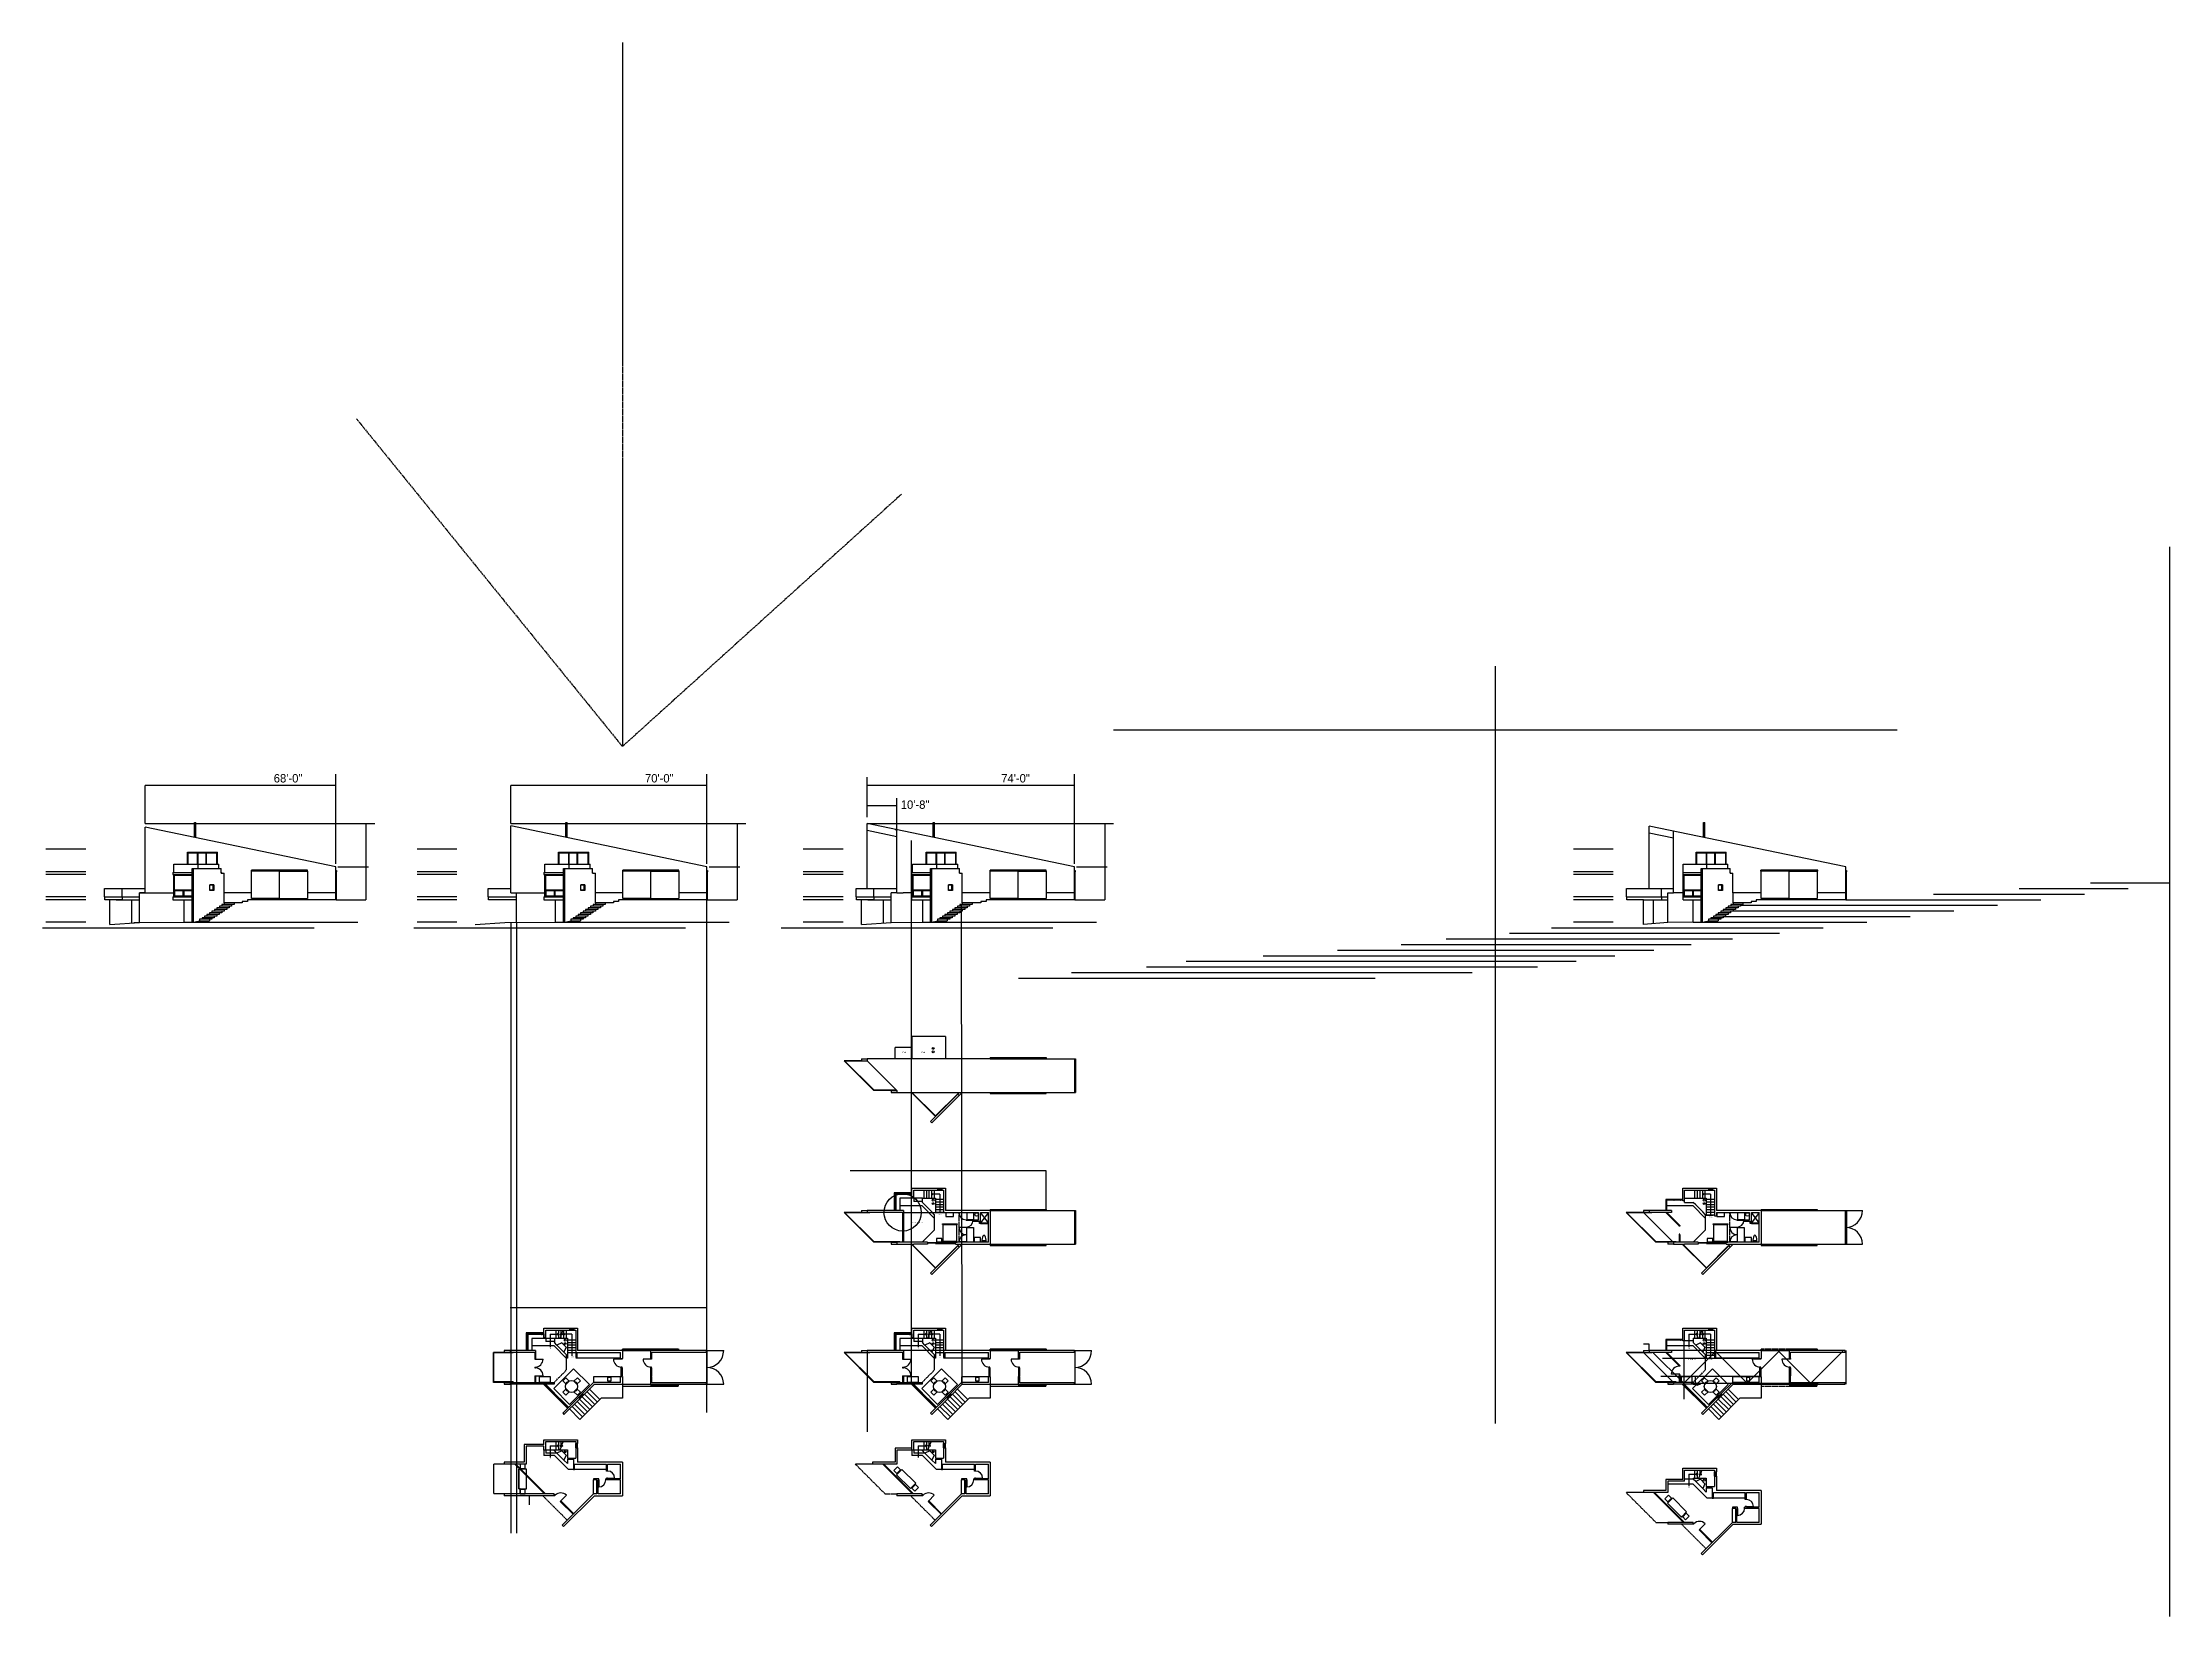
# Model space of a CAD drawing. Header units: inches. Extents: x -22610 to 5972, y 141 to 7454.
# Drawn here: x -7770 to 1341, y 710 to 7454 of the extents above; entities that cross this region are included whole.
import ezdxf

# ---------------------------------------------------------------- set-up
doc = ezdxf.new("R2010")
doc.units = ezdxf.units.IN
doc.header["$LTSCALE"] = 0.5
doc.header["$MEASUREMENT"] = 0
doc.linetypes.add('ACAD_ISO02W100', pattern=[15, 12, -3])
doc.layers.get('0').update_dxf_attribs({"color": 253})
for name, color, linetype in [('A-doors', 254, 'Continuous'), ('A-Elev-North', 7, 'Continuous'), ('A-Elev-South', 7, 'Continuous'), ('A-fixtures', 140, 'Continuous'), ('A-furniture', 33, 'Continuous'), ('A-glazing', 252, 'Continuous'), ('A-millwork', 252, 'Continuous'), ('A-roof', 253, 'Continuous'), ('A-soffit', 251, 'ACAD_ISO02W100'), ('A-stairs', 252, 'Continuous'), ('A-text', 254, 'Continuous'), ('A-walls', 7, 'Continuous'), ('construction', 160, 'Continuous')]:
    doc.layers.add(name, color=color, linetype=linetype)

msp = doc.modelspace()

# ---------------------------------------------------------------- linework, layer by layer
for p, q in [((-5166.4, 1849.2), (-5286.4, 1849.2)), ((-5286.4, 1849.2), (-5166.4, 1849.2)), ((-3590.2, 1849.2), (-3710.2, 1849.2)), ((-3710.2, 1849.2), (-3590.2, 1849.2)), ((-408, 1849.2), (-288, 1849.2)), ((-288, 1849.2), (-408, 1849.2)), ((-5286.4, 1705.2), (-5166.4, 1705.2)), ((-3710.2, 1705.2), (-3590.2, 1705.2)), ((-408, 1705.2), (-288, 1705.2))]:
    msp.add_line(p, q)
at = {"layer": 'A-doors'}
for p, q in [((-4085.7, 2441.3), (-4085.7, 2313.2)), ((-4085.7, 2438.3), (-4082.7, 2438.3)), ((-4085.7, 2415.7), (-4082.7, 2415.7)), ((-4085.7, 2412.7), (-4082.7, 2412.7)), ((-4085.7, 2378.7), (-4082.7, 2378.7)), ((-4085.7, 2375.7), (-4082.7, 2375.7)), ((-4082.7, 2441.3), (-4082.7, 2313.2)), ((-3783.6, 2409.2), (-3783.6, 2404.2)), ((-481.4, 2409.2), (-481.4, 2404.2)), ((-46, 2449.2), (26, 2449.2)), ((-4085.7, 2341.7), (-4082.7, 2341.7)), ((-4085.7, 2338.7), (-4082.7, 2338.7)), ((-4082.7, 2316.2), (-4085.7, 2316.2)), ((-756.2, 2348), (-759.2, 2348)), ((-759.2, 2348), (-759.2, 2345)), ((-759.2, 2345), (-756.2, 2345)), ((-759.2, 2316.2), (-756.2, 2316.2)), ((-756.2, 2345), (-756.2, 2348)), ((-46, 2305.2), (26, 2305.2)), ((-5661.8, 1841.3), (-5661.8, 1812.7)), ((-5661.8, 1838.3), (-5658.8, 1838.3)), ((-5658.8, 1841.3), (-5658.8, 1812.7)), ((-5166.4, 1853.2), (-5046.4, 1853.2)), ((-4924.4, 1849.2), (-4852.4, 1849.2)), ((-4085.7, 1841.3), (-4085.7, 1812.7)), ((-4085.7, 1838.3), (-4082.7, 1838.3)), ((-4082.7, 1841.3), (-4082.7, 1812.7)), ((-3590.2, 1853.2), (-3470.2, 1853.2)), ((-3348.2, 1849.2), (-3276.2, 1849.2)), ((-288, 1853.2), (-168, 1853.2)), ((-5661.8, 1815.7), (-5658.8, 1815.7)), ((-5661.8, 1812.7), (-5658.8, 1812.7)), ((-5661.8, 1778.7), (-5658.8, 1778.7)), ((-5661.8, 1778.7), (-5661.8, 1775.7)), ((-5661.8, 1775.7), (-5658.8, 1775.7)), ((-5661.8, 1741.7), (-5658.8, 1741.7)), ((-5661.8, 1741.7), (-5661.8, 1713.2)), ((-5661.8, 1738.7), (-5658.8, 1738.7)), ((-5658.8, 1778.7), (-5658.8, 1775.7)), ((-5658.8, 1741.7), (-5658.8, 1713.2)), ((-5290.4, 1812.7), (-5324.4, 1812.7)), ((-5292.9, 1812.7), (-5292.9, 1815.7)), ((-5292.9, 1815.7), (-5287.9, 1815.7)), ((-5287.9, 1812.7), (-5292.9, 1812.7)), ((-5292.9, 1778.7), (-5292.9, 1775.7)), ((-5287.9, 1778.7), (-5292.9, 1778.7)), ((-5292.9, 1775.7), (-5287.9, 1775.7)), ((-5292.9, 1741.7), (-5292.9, 1738.7)), ((-5287.9, 1741.7), (-5292.9, 1741.7)), ((-5292.9, 1738.7), (-5287.9, 1738.7)), ((-5287.9, 1815.7), (-5287.9, 1812.7)), ((-5287.9, 1775.7), (-5287.9, 1778.7)), ((-5287.9, 1738.7), (-5287.9, 1741.7)), ((-5163.4, 1812.7), (-5197.4, 1812.7)), ((-5165.9, 1812.7), (-5165.9, 1815.7)), ((-5165.9, 1815.7), (-5160.9, 1815.7)), ((-5160.9, 1812.7), (-5165.9, 1812.7)), ((-5165.9, 1778.7), (-5165.9, 1775.7)), ((-5160.9, 1778.7), (-5165.9, 1778.7)), ((-5165.9, 1775.7), (-5160.9, 1775.7)), ((-5165.9, 1775.7), (-5165.9, 1741.7)), ((-5165.9, 1741.7), (-5165.9, 1738.7)), ((-5160.9, 1741.7), (-5165.9, 1741.7)), ((-5165.9, 1738.7), (-5160.9, 1738.7)), ((-5160.9, 1815.7), (-5160.9, 1812.7)), ((-5160.9, 1775.7), (-5160.9, 1778.7)), ((-5160.9, 1775.7), (-5160.9, 1741.7)), ((-5160.9, 1738.7), (-5160.9, 1741.7)), ((-4085.7, 1815.7), (-4082.7, 1815.7)), ((-4085.7, 1812.7), (-4082.7, 1812.7)), ((-4085.7, 1778.7), (-4082.7, 1778.7)), ((-4085.7, 1778.7), (-4085.7, 1775.7)), ((-4085.7, 1775.7), (-4082.7, 1775.7)), ((-4085.7, 1741.7), (-4082.7, 1741.7)), ((-4085.7, 1741.7), (-4085.7, 1713.2)), ((-4085.7, 1738.7), (-4082.7, 1738.7)), ((-4082.7, 1778.7), (-4082.7, 1775.7)), ((-4082.7, 1741.7), (-4082.7, 1713.2)), ((-3714.2, 1812.7), (-3748.2, 1812.7)), ((-3716.7, 1812.7), (-3716.7, 1815.7)), ((-3716.7, 1815.7), (-3711.7, 1815.7)), ((-3711.7, 1812.7), (-3716.7, 1812.7)), ((-3716.7, 1778.7), (-3716.7, 1775.7)), ((-3711.7, 1778.7), (-3716.7, 1778.7)), ((-3716.7, 1775.7), (-3711.7, 1775.7)), ((-3716.7, 1741.7), (-3716.7, 1738.7)), ((-3711.7, 1741.7), (-3716.7, 1741.7)), ((-3716.7, 1738.7), (-3711.7, 1738.7)), ((-3711.7, 1815.7), (-3711.7, 1812.7)), ((-3711.7, 1775.7), (-3711.7, 1778.7)), ((-3711.7, 1738.7), (-3711.7, 1741.7)), ((-3587.2, 1812.7), (-3621.2, 1812.7)), ((-3589.7, 1812.7), (-3589.7, 1815.7)), ((-3589.7, 1815.7), (-3584.7, 1815.7)), ((-3584.7, 1812.7), (-3589.7, 1812.7)), ((-3589.7, 1778.7), (-3589.7, 1775.7)), ((-3584.7, 1778.7), (-3589.7, 1778.7)), ((-3589.7, 1775.7), (-3584.7, 1775.7)), ((-3589.7, 1775.7), (-3589.7, 1741.7)), ((-3589.7, 1741.7), (-3589.7, 1738.7)), ((-3584.7, 1741.7), (-3589.7, 1741.7)), ((-3589.7, 1738.7), (-3584.7, 1738.7)), ((-3584.7, 1815.7), (-3584.7, 1812.7)), ((-3584.7, 1775.7), (-3584.7, 1778.7)), ((-3584.7, 1775.7), (-3584.7, 1741.7)), ((-3584.7, 1738.7), (-3584.7, 1741.7)), ((-759.2, 1748), (-793.2, 1748)), ((-756.2, 1748), (-759.2, 1748)), ((-759.2, 1748), (-759.2, 1745)), ((-759.2, 1745), (-756.2, 1745)), ((-756.2, 1745), (-756.2, 1748)), ((-412, 1812.7), (-446, 1812.7)), ((-414.5, 1815.7), (-409.5, 1815.7)), ((-414.5, 1812.7), (-414.5, 1815.7)), ((-409.5, 1812.7), (-414.5, 1812.7)), ((-409.5, 1778.7), (-414.5, 1778.7)), ((-414.5, 1778.7), (-414.5, 1775.7)), ((-414.5, 1775.7), (-409.5, 1775.7)), ((-409.5, 1741.7), (-414.5, 1741.7)), ((-414.5, 1741.7), (-414.5, 1738.7)), ((-414.5, 1738.7), (-409.5, 1738.7)), ((-409.5, 1815.7), (-409.5, 1812.7)), ((-409.5, 1775.7), (-409.5, 1778.7)), ((-409.5, 1738.7), (-409.5, 1741.7)), ((-285, 1812.7), (-319, 1812.7)), ((-287.5, 1815.7), (-282.5, 1815.7)), ((-287.5, 1812.7), (-287.5, 1815.7)), ((-282.5, 1812.7), (-287.5, 1812.7)), ((-282.5, 1778.7), (-287.5, 1778.7)), ((-287.5, 1778.7), (-287.5, 1775.7)), ((-287.5, 1775.7), (-287.5, 1741.7)), ((-287.5, 1775.7), (-282.5, 1775.7)), ((-282.5, 1741.7), (-287.5, 1741.7)), ((-287.5, 1741.7), (-287.5, 1738.7)), ((-287.5, 1738.7), (-282.5, 1738.7)), ((-282.5, 1815.7), (-282.5, 1812.7)), ((-282.5, 1775.7), (-282.5, 1778.7)), ((-282.5, 1775.7), (-282.5, 1741.7)), ((-282.5, 1738.7), (-282.5, 1741.7)), ((-5658.8, 1716.2), (-5661.8, 1716.2)), ((-5166.4, 1701.2), (-5046.4, 1701.2)), ((-4924.4, 1705.2), (-4852.4, 1705.2)), ((-4082.7, 1716.2), (-4085.7, 1716.2)), ((-3590.2, 1701.2), (-3470.2, 1701.2)), ((-3348.2, 1705.2), (-3276.2, 1705.2)), ((-759.2, 1716.2), (-756.2, 1716.2)), ((-288, 1701.2), (-168, 1701.2)), ((-5387.4, 1295.2), (-5387.4, 1265.2)), ((-5349.4, 1303.2), (-5319.4, 1303.2)), ((-3811.2, 1295.2), (-3811.2, 1265.2)), ((-3773.2, 1303.2), (-3743.2, 1303.2)), ((-5550.4, 1205.3), (-5526.3, 1229.4)), ((-3974.2, 1205.3), (-3950.2, 1229.4)), ((-672, 1083.3), (-648, 1107.4)), ((-509, 1173.2), (-509, 1143.2)), ((-471, 1181.2), (-441, 1181.2))]:
    msp.add_line(p, q, dxfattribs=at)
for centre, radius, start, end in [((-46, 2449.2), 72, 270, 0), ((-46, 2305.2), 72, 0, 90), ((-4924.4, 1849.2), 72, 270, 0), ((-3348.2, 1849.2), 72, 270, 0), ((-5290.4, 1812.7), 34, 180, 270), ((-5163.4, 1812.7), 34, 180, 270), ((-4924.4, 1705.2), 72, 0, 90), ((-3714.2, 1812.7), 34, 180, 270), ((-3587.2, 1812.7), 34, 180, 270), ((-3348.2, 1705.2), 72, 0, 90), ((-759.2, 1748), 34, 90, 180), ((-412, 1812.7), 34, 180, 270), ((-285, 1812.7), 34, 180, 270), ((-5387.4, 1295.2), 30, 270, 0), ((-5349.4, 1303.2), 30, 0, 90), ((-3811.2, 1295.2), 30, 270, 0), ((-3773.2, 1303.2), 30, 0, 90), ((-5550.4, 1205.3), 34, 45, 135), ((-3974.3, 1205.3), 34, 45, 135), ((-471, 1181.2), 30, 0, 90), ((-672.1, 1083.3), 34, 45, 135), ((-509, 1173.2), 30, 270, 0)]:
    msp.add_arc(centre, radius, start, end, dxfattribs=at)
at = {"layer": 'A-Elev-North'}
for p, q in [((-3350.2, 3922.2), (-4238.2, 4107.4, -38092)), ((-6514.5, 3922.2), (-7330.5, 4092.4, -35003.4)), ((-4924.4, 3922.2), (-5764.4, 4097.4, -36033)), ((-5622.4, 1921.2), (-5622.4, 1904.2)), ((-4046.2, 1921.2), (-4046.2, 1904.2)), ((-4118.2, 1886.7), (-4115.2, 1886.7)), ((-4118.2, 1883.7), (-4115.2, 1883.7))]:
    msp.add_line(p, q, dxfattribs=at)
at = {"layer": 'A-Elev-North', "color": 252}
for p, q in [((-7204.5, 3796.3), (-7204.5, 3886.3)), ((-5614.3, 3796.3), (-5614.3, 3886.3)), ((-4040.1, 3796.3), (-4040.1, 3886.3)), ((-737.9, 3796.3), (-737.9, 3886.3)), ((-7167.4, 3796.3, -14653.9), (-7167.4, 3819.3, -14784.3)), ((-7165.2, 3796.3, -14641.9), (-7165.2, 3819.3, -14772.3)), ((-5577.2, 3796.3, -14653.9), (-5577.2, 3819.3, -14784.3)), ((-5575.1, 3796.3, -14641.9), (-5575.1, 3819.3, -14772.3)), ((-4003.1, 3796.3, -14653.9), (-4003.1, 3819.3, -14784.3)), ((-4000.9, 3796.3, -14641.9), (-4000.9, 3819.3, -14772.3)), ((-700.8, 3796.3, -14653.9), (-700.8, 3819.3, -14784.3)), ((-698.7, 3796.3, -14641.9), (-698.7, 3819.3, -14772.3)), ((-5659.9, 1921.2), (-5659.9, 1918.2)), ((-5656.9, 1921.2), (-5656.9, 1918.2)), ((-4083.7, 1921.2), (-4083.7, 1918.2)), ((-4080.7, 1921.2), (-4080.7, 1918.2))]:
    msp.add_line(p, q, dxfattribs=at)
at = {"layer": 'A-Elev-North', "color": 251}
for p, q in [((-7203.4, 3796.3), (-7203.4, 3819.3)), ((-7164.2, 3796.3, -14641.9), (-7164.2, 3819.3, -14641.9)), ((-5613.2, 3796.3), (-5613.2, 3819.3)), ((-5574, 3796.3, -14641.9), (-5574, 3819.3, -14641.9)), ((-4039.1, 3796.3), (-4039.1, 3819.3)), ((-3999.9, 3796.3, -14641.9), (-3999.9, 3819.3, -14641.9)), ((-736.9, 3796.3), (-736.9, 3819.3)), ((-697.7, 3796.3, -14641.9), (-697.7, 3819.3, -14641.9))]:
    msp.add_line(p, q, dxfattribs=at)
at = {"layer": 'A-Elev-North', "color": 253}
for p, q in [((-4122.2, 2525.2), (-4122.2, 2449.2)), ((-4046.2, 2525.2), (-4122.2, 2525.2)), ((-4098.2, 2502.2), (-4098.2, 2449.2)), ((-4038.2, 2501.2), (-4038.2, 2488.2)), ((-4001.1, 2488.2), (-4038.2, 2488.2)), ((-5622.4, 1925.2), (-5698.4, 1925.2)), ((-5698.4, 1925.2), (-5698.4, 1849.2)), ((-4046.2, 1925.2), (-4122.2, 1925.2)), ((-4122.2, 1925.2), (-4122.2, 1849.2)), ((-5577.3, 1901.2), (-5674.4, 1901.2)), ((-5674.4, 1901.2), (-5674.4, 1849.2)), ((-5614.4, 1901.2), (-5614.4, 1888.2)), ((-5577.3, 1888.2), (-5614.4, 1888.2)), ((-4001.1, 1901.2), (-4098.2, 1901.2)), ((-4098.2, 1901.2), (-4098.2, 1849.2)), ((-4038.2, 1901.2), (-4038.2, 1888.2)), ((-4001.1, 1888.2), (-4038.2, 1888.2)), ((-5622.4, 1423.2), (-5622.4, 1399.2)), ((-5614.4, 1423.2), (-5614.4, 1410.2)), ((-5577.3, 1423.2), (-5614.4, 1423.2)), ((-5566.8, 1410.2), (-5614.4, 1410.2)), ((-4046.2, 1423.2), (-4046.2, 1399.2)), ((-4001.1, 1423.2), (-4038.2, 1423.2)), ((-4038.2, 1423.2), (-4038.2, 1410.2)), ((-3990.6, 1410.2), (-4038.2, 1410.2))]:
    msp.add_line(p, q, dxfattribs=at)
at = {"layer": 'A-Elev-North', "color": 254}
for p, q in [((-5619.8, 1705.2), (-5616.3, 1701.7)), ((-5614.2, 1703.8), (-5615.6, 1705.2)), ((-5579.2, 1664.6), (-5577.1, 1662.5)), ((-5575, 1664.6), (-5577.1, 1666.7)), ((-5577.1, 1662.5), (-5576, 1663.5)), ((-4043.7, 1705.2), (-4040.1, 1701.7)), ((-4038, 1703.8), (-4039.4, 1705.2)), ((-4003.1, 1664.6), (-4000.9, 1662.5)), ((-3998.8, 1664.6), (-4000.9, 1666.7)), ((-4000.9, 1662.5), (-3999.9, 1663.5)), ((-741.5, 1705.2), (-737.9, 1701.7)), ((-735.8, 1703.8), (-737.2, 1705.2)), ((-700.8, 1664.6), (-698.7, 1662.5)), ((-696.6, 1664.6), (-698.7, 1666.7)), ((-698.7, 1662.5), (-697.7, 1663.5))]:
    msp.add_line(p, q, dxfattribs=at)
at = {"layer": 'A-Elev-North', "color": 7}
for p, q in [((-5536.8, 1622.2), (-5534.7, 1620)), ((-5534.7, 1624.3), (-5532.5, 1622.2)), ((-5520.9, 1606.3), (-5518.7, 1604.1)), ((-5518.7, 1608.4), (-5516.6, 1606.3)), ((-3960.6, 1622.2), (-3958.5, 1620)), ((-3958.5, 1624.3), (-3956.4, 1622.2)), ((-3944.7, 1606.3), (-3942.6, 1604.1)), ((-3942.6, 1608.4), (-3940.5, 1606.3)), ((-658.4, 1622.2), (-656.3, 1620)), ((-656.3, 1624.3), (-654.2, 1622.2)), ((-642.5, 1606.3), (-640.4, 1604.1)), ((-640.4, 1608.4), (-638.3, 1606.3))]:
    msp.add_line(p, q, dxfattribs=at)
at = {"layer": 'A-Elev-South', "color": 7}
for p, q in [((1341, 5293.3, 5147.6), (1341, 710, 5147.6)), ((-7119, 4048.6), (-7119, 4112.1)), ((-7119, 4112.1), (-7113, 4112.1)), ((-7113, 4047.3), (-7113, 4112.1)), ((-5528.8, 4048.6), (-5528.8, 4112.1)), ((-5528.8, 4112.1), (-5522.8, 4112.1)), ((-5522.8, 4047.3), (-5522.8, 4112.1)), ((-3954.7, 4112.1), (-3948.7, 4112.1)), ((-3954.7, 4048.6), (-3954.7, 4112.1)), ((-3948.7, 4047.3), (-3948.7, 4112.1)), ((-655.5, 4048.6), (-655.5, 4112.1)), ((-655.5, 4112.1), (-649.5, 4112.1)), ((-649.5, 4047.3), (-649.5, 4112.1)), ((-5764.4, 3810.3, -5147.6), (-5764.4, 4097.4, -5147.6)), ((-46, 3922.2), (-888, 4096.8)), ((-7504.5, 3829.3, -5147.6), (-7407.5, 3829.3, -5147.6)), ((-7504.5, 3829.3, -5147.6), (-7431.5, 3829.3, -5147.6)), ((-7504.5, 3793.3, -5147.6), (-7504.5, 3829.3, -5147.6)), ((-5861.4, 3793.3, -5147.6), (-5861.4, 3829.3, -5147.6)), ((-4284.2, 3829.3), (-4187.2, 3829.3)), ((-4284.2, 3829.3), (-4211.2, 3829.3)), ((-4284.2, 3793.3), (-4284.2, 3829.3)), ((-985, 3793.3), (-985, 3829.3)), ((-985, 3829.3), (-912, 3829.3)), ((-985, 3829.3), (-888, 3829.3)), ((-7503.5, 3781.3), (-7503.5, 3793.3, -5147.6)), ((-7431.5, 3781.3, -5147.6), (-7503.5, 3781.3)), ((-7482.5, 3675.3, -10295.1), (-7482.5, 3781.3, -10295.1)), ((-6981.3, 3739.3, -5147.6), (-6991.9, 3739.3, -5147.6)), ((-6991.9, 3739.3, -5147.6), (-6991.9, 3732.3, -5147.6)), ((-6970.7, 3746.3, -5147.6), (-6981.3, 3746.3, -5147.6)), ((-6981.3, 3746.3, -5147.6), (-6981.3, 3739.3, -5147.6)), ((-6960.1, 3753.3, -5147.6), (-6970.7, 3753.3, -5147.6)), ((-6970.7, 3753.3, -5147.6), (-6970.7, 3746.3, -5147.6)), ((-6960.1, 3760.3, -5147.6), (-6960.1, 3753.3, -5147.6)), ((-6949.5, 3760.3, -5147.6), (-6960.1, 3760.3, -5147.6)), ((-6949.5, 3767.3, -5147.6), (-6949.5, 3760.3, -5147.6)), ((-6914.5, 3767.3, -5147.6), (-6949.5, 3767.3, -5147.6)), ((-6907.5, 3774.3, -5147.6), (-6914.5, 3774.3, -5147.6)), ((-6914.5, 3774.3, -5147.6), (-6914.5, 3767.3, -5147.6)), ((-6892.5, 3774.3, -5147.6), (-6907.5, 3774.3, -5147.6)), ((-6892.5, 3781.3, -5147.6), (-6892.5, 3774.3, -5147.6)), ((-5860.4, 3781.3), (-5860.4, 3793.3, -5147.6)), ((-5740.4, 3781.3), (-5860.4, 3781.3)), ((-5740.4, 3683.3, -5147.6), (-5740.4, 3810.3, -5147.6)), ((-5391.2, 3739.3, -5147.6), (-5401.8, 3739.3, -5147.6)), ((-5401.8, 3739.3, -5147.6), (-5401.8, 3732.3, -5147.6)), ((-5380.6, 3746.3, -5147.6), (-5391.2, 3746.3, -5147.6)), ((-5391.2, 3746.3, -5147.6), (-5391.2, 3739.3, -5147.6)), ((-5370, 3753.3, -5147.6), (-5380.6, 3753.3, -5147.6)), ((-5380.6, 3753.3, -5147.6), (-5380.6, 3746.3, -5147.6)), ((-5359.4, 3760.3, -5147.6), (-5370, 3760.3, -5147.6)), ((-5370, 3760.3, -5147.6), (-5370, 3753.3, -5147.6)), ((-5359.4, 3767.3, -5147.6), (-5359.4, 3760.3, -5147.6)), ((-5324.4, 3767.3, -5147.6), (-5359.4, 3767.3, -5147.6)), ((-5317.4, 3774.3, -5147.6), (-5324.4, 3774.3, -5147.6)), ((-5324.4, 3774.3, -5147.6), (-5324.4, 3767.3, -5147.6)), ((-5302.4, 3774.3, -5147.6), (-5317.4, 3774.3, -5147.6)), ((-5302.4, 3781.3, -5147.6), (-5302.4, 3774.3, -5147.6)), ((-4283.2, 3781.3, 5147.6), (-4283.2, 3793.3)), ((-4211.2, 3781.3), (-4283.2, 3781.3, 5147.6)), ((-4262.2, 3675.3, -5147.6), (-4262.2, 3781.3, -5147.6)), ((-3830.6, 3739.3), (-3830.6, 3732.3)), ((-3820, 3739.3), (-3830.6, 3739.3)), ((-3820, 3746.3), (-3820, 3739.3)), ((-3809.4, 3746.3), (-3820, 3746.3)), ((-3809.4, 3753.3), (-3809.4, 3746.3)), ((-3798.8, 3753.3), (-3809.4, 3753.3)), ((-3798.8, 3760.3), (-3798.8, 3753.3)), ((-3788.2, 3760.3), (-3798.8, 3760.3)), ((-3750.2, 3767.3, -5147.6), (-3788.2, 3767.3)), ((-3788.2, 3767.3), (-3788.2, 3760.3)), ((-3750.2, 3774.3, -5147.6), (-3750.2, 3767.3, -5147.6)), ((-3743.2, 3774.3, -5147.6), (-3750.2, 3774.3, -5147.6)), ((-3728.2, 3774.3, -5147.6), (-3743.2, 3774.3, -5147.6)), ((-3728.2, 3781.3, -5147.6), (-3728.2, 3774.3, -5147.6)), ((-984, 3781.3, 5147.6), (-984, 3793.3)), ((-912, 3781.3), (-984, 3781.3, 5147.6)), ((-912, 3675.3), (-912, 3781.3)), ((-517.8, 3739.3, -5147.6), (-528.4, 3739.3, -5147.6)), ((-528.4, 3739.3, -5147.6), (-528.4, 3732.3, -5147.6)), ((-507.2, 3746.3, -5147.6), (-517.8, 3746.3, -5147.6)), ((-517.8, 3746.3, -5147.6), (-517.8, 3739.3, -5147.6)), ((-496.6, 3753.3, -5147.6), (-507.2, 3753.3, -5147.6)), ((-507.2, 3753.3, -5147.6), (-507.2, 3746.3, -5147.6)), ((-486, 3760.3, -5147.6), (-496.6, 3760.3, -5147.6)), ((-496.6, 3760.3, -5147.6), (-496.6, 3753.3, -5147.6)), ((-486, 3767.3, -5147.6), (-486, 3760.3, -5147.6)), ((-451, 3767.3, -5147.6), (-486, 3767.3, -5147.6)), ((-444, 3774.3, -5147.6), (-451, 3774.3, -5147.6)), ((-451, 3774.3, -5147.6), (-451, 3767.3, -5147.6)), ((-429, 3774.3, -5147.6), (-444, 3774.3, -5147.6)), ((-429, 3781.3, -5147.6), (-429, 3774.3, -5147.6)), ((-7163.5, 3685.3, -5147.6), (-7123.2, 3685.3, 5147.6)), ((-7163.5, 3685.3, -5147.6), (-7163.5, 3685.3, -5147.6)), ((-7123.2, 3685.3, 10295.1), (-7097.6, 3690.3, -5147.6)), ((-7097.6, 3690.3, -5147.6), (-7055.6, 3690.3, -5147.6)), ((-7055.6, 3697.3, -5147.6), (-7055.6, 3690.3, -5147.6)), ((-7045, 3697.3, -5147.6), (-7055.6, 3697.3, -5147.6)), ((-7034.4, 3704.3, -5147.6), (-7045, 3704.3, -5147.6)), ((-7045, 3704.3, -5147.6), (-7045, 3697.3, -5147.6)), ((-7023.8, 3711.3, -5147.6), (-7034.4, 3711.3, -5147.6)), ((-7034.4, 3711.3, -5147.6), (-7034.4, 3704.3, -5147.6)), ((-7013.2, 3718.3, -5147.6), (-7023.8, 3718.3, -5147.6)), ((-7023.8, 3718.3, -5147.6), (-7023.8, 3711.3, -5147.6)), ((-7002.6, 3725.3, -5147.6), (-7013.2, 3725.3, -5147.6)), ((-7013.2, 3725.3, -5147.6), (-7013.2, 3718.3, -5147.6)), ((-6991.9, 3732.3, -5147.6), (-7002.6, 3732.3, -5147.6)), ((-7002.6, 3732.3, -5147.6), (-7002.6, 3725.3, -5147.6)), ((-5573.4, 3685.3, -5147.6), (-5533.1, 3685.3, 5147.6)), ((-5573.4, 3685.3, -5147.6), (-5573.4, 3685.3, -5147.6)), ((-5533.1, 3685.3, 10295.1), (-5507.4, 3690.3, -5147.6)), ((-5507.4, 3690.3, -5147.6), (-5465.4, 3690.3, -5147.6)), ((-5465.4, 3697.3, -5147.6), (-5465.4, 3690.3, -5147.6)), ((-5454.8, 3697.3, -5147.6), (-5465.4, 3697.3, -5147.6)), ((-5444.2, 3704.3, -5147.6), (-5454.8, 3704.3, -5147.6)), ((-5454.8, 3704.3, -5147.6), (-5454.8, 3697.3, -5147.6)), ((-5433.6, 3711.3, -5147.6), (-5444.2, 3711.3, -5147.6)), ((-5444.2, 3711.3, -5147.6), (-5444.2, 3704.3, -5147.6)), ((-5423, 3718.3, -5147.6), (-5433.6, 3718.3, -5147.6)), ((-5433.6, 3718.3, -5147.6), (-5433.6, 3711.3, -5147.6)), ((-5412.4, 3725.3, -5147.6), (-5423, 3725.3, -5147.6)), ((-5423, 3725.3, -5147.6), (-5423, 3718.3, -5147.6)), ((-5401.8, 3732.3, -5147.6), (-5412.4, 3732.3, -5147.6)), ((-5412.4, 3732.3, -5147.6), (-5412.4, 3725.3, -5147.6)), ((-3999.2, 3685.3, -5147.6), (-3960.3, 3685.3, 20590.3)), ((-3999.2, 3685.3, -5147.6), (-3999.2, 3685.3, -5147.6)), ((-3960.3, 3685.3, 25737.8), (-3936.3, 3690.3)), ((-3936.3, 3690.3), (-3894.3, 3690.3)), ((-3894.3, 3697.3), (-3894.3, 3690.3)), ((-3883.7, 3697.3), (-3894.3, 3697.3)), ((-3883.7, 3704.3), (-3883.7, 3697.3)), ((-3873.1, 3704.3), (-3883.7, 3704.3)), ((-3873.1, 3711.3), (-3873.1, 3704.3)), ((-3862.4, 3711.3), (-3873.1, 3711.3)), ((-3862.4, 3718.3), (-3862.4, 3711.3)), ((-3851.8, 3718.3), (-3862.4, 3718.3)), ((-3851.8, 3725.3), (-3851.8, 3718.3)), ((-3841.2, 3725.3), (-3851.8, 3725.3)), ((-3841.2, 3732.3), (-3841.2, 3725.3)), ((-3830.6, 3732.3), (-3841.2, 3732.3)), ((-808, 3683.3), (-912, 3675.3, -10295.1)), ((-700, 3685.3, -5147.6), (-808, 3683.3)), ((-700, 3685.3, -5147.6), (-659.7, 3685.3, 5147.6)), ((-700, 3685.3, -5147.6), (-700, 3685.3, -5147.6)), ((-659.7, 3685.3, 10295.1), (-634.1, 3690.3, -5147.6)), ((-634.1, 3690.3, -5147.6), (-592.1, 3690.3, -5147.6)), ((-581.5, 3697.3, -5147.6), (-592.1, 3697.3, -5147.6)), ((-592.1, 3697.3, -5147.6), (-592.1, 3690.3, -5147.6)), ((-570.9, 3704.3, -5147.6), (-581.5, 3704.3, -5147.6)), ((-581.5, 3704.3, -5147.6), (-581.5, 3697.3, -5147.6)), ((-560.2, 3711.3, -5147.6), (-570.9, 3711.3, -5147.6)), ((-570.9, 3711.3, -5147.6), (-570.9, 3704.3, -5147.6)), ((-549.6, 3718.3, -5147.6), (-560.2, 3718.3, -5147.6)), ((-560.2, 3718.3, -5147.6), (-560.2, 3711.3, -5147.6)), ((-539, 3725.3, -5147.6), (-549.6, 3725.3, -5147.6)), ((-549.6, 3725.3, -5147.6), (-549.6, 3718.3, -5147.6)), ((-528.4, 3732.3, -5147.6), (-539, 3732.3, -5147.6)), ((-539, 3732.3, -5147.6), (-539, 3725.3, -5147.6)), ((-4110.2, 2305.2), (-4038.2, 2305.2)), ((-784, 2305.2), (-736, 2305.2)), ((-5536.5, 1575.1), (-5468.6, 1643)), ((-3960.3, 1575.1), (-3892.4, 1643)), ((-658.1, 1575.1), (-590.2, 1643)), ((-5542.1, 1580.8), (-5536.5, 1575.1)), ((-3966, 1580.8), (-3960.3, 1575.1)), ((-663.8, 1580.8), (-658.1, 1575.1))]:
    msp.add_line(p, q, dxfattribs=at)
at = {"layer": 'A-Elev-South', "color": 252}
for p, q in [((-4238.2, 3829.3, -5147.6), (-4238.2, 4107.4, -5147.6)), ((-7330.5, 3810.3, -5147.6), (-7330.5, 4092.4, -5147.6)), ((-888, 3829.3, -5147.6), (-888, 4096.8, -5147.6)), ((-7149.9, 3934.3, -15442.7), (-7149.9, 3985.3, -15442.7)), ((-7149.9, 3985.3, -15442.7), (-7020.9, 3985.3, -15442.7)), ((-7146.9, 3982.3, -15442.7), (-7103.9, 3982.3, 753.3)), ((-7146.9, 3934.3, -15442.7), (-7146.9, 3982.3, -15442.7)), ((-7105.9, 3934.3), (-7105.9, 3982.3)), ((-7103.9, 3934.3), (-7103.9, 3982.3)), ((-7103.9, 3982.3), (-7069.8, 3982.3)), ((-7069.8, 3934.3), (-7069.8, 3982.3)), ((-7067.8, 3982.3), (-7022.9, 3982.3, -15442.7)), ((-7067.8, 3934.3), (-7067.8, 3982.3)), ((-7022.9, 3934.3), (-7022.9, 3982.3)), ((-7020.9, 3934.3), (-7020.9, 3985.3)), ((-5559.7, 3934.3, -15442.7), (-5559.7, 3985.3, -15442.7)), ((-5559.7, 3985.3, -15442.7), (-5430.7, 3985.3, -15442.7)), ((-5556.7, 3982.3, -15442.7), (-5513.7, 3982.3, 753.3)), ((-5556.7, 3934.3, -15442.7), (-5556.7, 3982.3, -15442.7)), ((-5515.7, 3934.3), (-5515.7, 3982.3)), ((-5513.7, 3934.3), (-5513.7, 3982.3)), ((-5513.7, 3982.3), (-5479.7, 3982.3)), ((-5479.7, 3934.3), (-5479.7, 3982.3)), ((-5477.7, 3982.3), (-5432.7, 3982.3, -15442.7)), ((-5477.7, 3934.3), (-5477.7, 3982.3)), ((-5432.7, 3934.3), (-5432.7, 3982.3)), ((-5430.7, 3934.3), (-5430.7, 3985.3)), ((-3985.5, 3985.3, -15442.7), (-3856.5, 3985.3, -15442.7)), ((-3985.5, 3934.3, -15442.7), (-3985.5, 3985.3, -15442.7)), ((-3982.5, 3982.3, -15442.7), (-3939.5, 3982.3, 753.3)), ((-3982.5, 3934.3, -15442.7), (-3982.5, 3982.3, -15442.7)), ((-3941.5, 3934.3), (-3941.5, 3982.3)), ((-3939.5, 3982.3), (-3905.5, 3982.3)), ((-3939.5, 3934.3), (-3939.5, 3982.3)), ((-3905.5, 3934.3), (-3905.5, 3982.3)), ((-3903.5, 3982.3), (-3858.5, 3982.3, -15442.7)), ((-3903.5, 3934.3), (-3903.5, 3982.3)), ((-3858.5, 3934.3), (-3858.5, 3982.3)), ((-3856.5, 3934.3), (-3856.5, 3985.3)), ((-686.3, 3934.3, -15442.7), (-686.3, 3985.3, -15442.7)), ((-686.3, 3985.3, -15442.7), (-557.3, 3985.3, -15442.7)), ((-683.3, 3982.3, -15442.7), (-640.3, 3982.3, 753.3)), ((-683.3, 3934.3, -15442.7), (-683.3, 3982.3, -15442.7)), ((-642.3, 3934.3), (-642.3, 3982.3)), ((-640.3, 3934.3), (-640.3, 3982.3)), ((-640.3, 3982.3), (-606.3, 3982.3)), ((-606.3, 3934.3), (-606.3, 3982.3)), ((-604.3, 3934.3), (-604.3, 3982.3)), ((-604.3, 3982.3), (-559.3, 3982.3, -15442.7)), ((-559.3, 3934.3), (-559.3, 3982.3)), ((-557.3, 3934.3), (-557.3, 3985.3)), ((-7039.5, 3843.7, 152.4), (-7053.8, 3843.7, 2316.2)), ((-7039.5, 3822.8, -257.6), (-7039.5, 3843.7, -257.6)), ((-6514.5, 3906.3), (-6511.5, 3906.3)), ((-6514.5, 3901.3), (-6511.5, 3901.3)), ((-6512.5, 3901.3), (-6512.5, 3781.3, -5147.6)), ((-6511.5, 3906.3), (-6511.5, 3901.3)), ((-5449.4, 3843.7, 152.4), (-5463.6, 3843.7, 2316.2)), ((-5449.4, 3822.8, -257.6), (-5449.4, 3843.7, -257.6)), ((-4924.4, 3906.3), (-4921.4, 3906.3)), ((-4924.4, 3901.3), (-4921.4, 3901.3)), ((-4922.4, 3901.3), (-4922.4, 3781.3, -5147.6)), ((-4921.4, 3906.3), (-4921.4, 3901.3)), ((-3875.2, 3843.7, 152.4), (-3889.4, 3843.7, 2316.2)), ((-3875.2, 3822.8, -257.6), (-3875.2, 3843.7, -257.6)), ((-3350.2, 3906.3), (-3347.2, 3906.3)), ((-3350.2, 3901.3), (-3347.2, 3901.3)), ((-3348.2, 3901.3), (-3348.2, 3781.3, -5147.6)), ((-3347.2, 3906.3), (-3347.2, 3901.3)), ((-576, 3843.7, 152.4), (-590.2, 3843.7, 2316.2)), ((-576, 3822.8, -257.6), (-576, 3843.7, -257.6)), ((-46, 3906.3), (-43, 3906.3)), ((-46, 3901.3), (-43, 3901.3)), ((-44, 3901.3), (-44, 3781.3, -5147.6)), ((-43, 3906.3), (-43, 3901.3)), ((-7128.9, 3822.3), (-7204.5, 3822.3)), ((-7167.4, 3819.3), (-7204.5, 3819.3)), ((-7167.4, 3796.3), (-7204.5, 3796.3)), ((-7128.9, 3819.3, -14641.9), (-7165.2, 3819.3, -14641.9)), ((-7128.9, 3796.3, -14641.9), (-7165.2, 3796.3, -14641.9)), ((-7039.5, 3822.8, 152.4), (-7053.8, 3822.8, 2316.2)), ((-5538.7, 3822.3), (-5614.3, 3822.3)), ((-5577.2, 3819.3), (-5614.3, 3819.3)), ((-5577.2, 3796.3), (-5614.3, 3796.3)), ((-5538.7, 3819.3, -14641.9), (-5575.1, 3819.3, -14641.9)), ((-5538.7, 3796.3, -14641.9), (-5575.1, 3796.3, -14641.9)), ((-5449.4, 3822.8, 152.4), (-5463.6, 3822.8, 2316.2)), ((-3966, 3822.3, 15442.7), (-4040.1, 3822.3)), ((-4003.1, 3819.3), (-4040.1, 3819.3)), ((-4003.1, 3796.3), (-4040.1, 3796.3)), ((-3966, 3819.3, 800.8), (-4000.9, 3819.3, -14641.9)), ((-3966, 3796.3, 800.8), (-4000.9, 3796.3, -14641.9)), ((-3875.2, 3822.8, 152.4), (-3889.4, 3822.8, 2316.2)), ((-665.4, 3822.3), (-737.9, 3822.3)), ((-700.8, 3819.3), (-737.9, 3819.3)), ((-700.8, 3796.3), (-737.9, 3796.3)), ((-665.4, 3819.3, -14641.9), (-698.7, 3819.3, -14641.9)), ((-665.4, 3796.3, -14641.9), (-698.7, 3796.3, -14641.9)), ((-576, 3822.8, 152.4), (-590.2, 3822.8, 2316.2)), ((-46, 3781.3, -5147.6), (790.4, 3781.3, -5147.6)), ((-7770.2, 3661.3, -5147.6), (-6606.2, 3661.3, -5147.6)), ((-6180, 3661.3, -5147.6), (-5016, 3661.3, -5147.6)), ((-4605.9, 3661.3, -5147.6), (-3441.9, 3661.3, -5147.6)), ((-1306.7, 3661.3, -5147.6), (-142.7, 3661.3, -5147.6)), ((-2540.8, 3541.3, -5147.6), (-1034.3, 3541.3, -5147.6)), ((-4262.2, 3099.6), (-4238.2, 3099.6)), ((-4262.2, 3091.6), (-4238.2, 3091.6)), ((-4134.2, 2963.6), (-4110.2, 2963.6)), ((-4134.2, 2955.6), (-4110.2, 2955.6)), ((-4262.2, 2449.2), (-4238.2, 2449.2)), ((-4262.2, 2441.2), (-4238.2, 2441.2)), ((-888, 2449.2), (-912, 2449.2)), ((-4134.2, 2313.2), (-4110.2, 2313.2)), ((-4134.2, 2305.2), (-4110.2, 2305.2)), ((-784, 2313.2), (-808, 2313.2)), ((-784, 2305.2), (-808, 2305.2))]:
    msp.add_line(p, q, dxfattribs=at)
at = {"layer": 'A-Elev-South', "color": 253}
for p, q in [((-4110.2, 4050.9), (-4238.2, 4077.4)), ((-4110.2, 3810.3), (-4110.2, 4080.8)), ((-784, 4045.3), (-888, 4066.8)), ((-784, 3810.3), (-784, 4075.2)), ((-7208, 3934.3, -15442.7), (-7147.5, 3934.3, -15442.7)), ((-7147.5, 3934.3), (-7014.3, 3934.3)), ((-7103.9, 3915.3), (-7103.9, 3934.3)), ((-7014.3, 3915.3), (-7014.3, 3934.3)), ((-5617.8, 3934.3, -15442.7), (-5557.4, 3934.3, -15442.7)), ((-5557.4, 3934.3), (-5424.2, 3934.3)), ((-5513.7, 3915.3), (-5513.7, 3934.3)), ((-5424.2, 3915.3), (-5424.2, 3934.3)), ((-4043.7, 3934.3, -15442.7), (-3983.2, 3934.3, -15442.7)), ((-3983.2, 3934.3), (-3850, 3934.3)), ((-3939.6, 3915.3), (-3939.6, 3934.3)), ((-3850, 3915.3), (-3850, 3934.3)), ((-741.5, 3934.3, -15442.7), (-684, 3934.3, -15442.7)), ((-684, 3934.3), (-550.8, 3934.3)), ((-640.4, 3915.3), (-640.4, 3934.3)), ((-550.8, 3915.3), (-550.8, 3934.3)), ((-7434.5, 3829.3, -5147.6), (-7330.5, 3829.3, -5147.6)), ((-7212.3, 3898.3, -15442.7), (-7128.9, 3898.3, -15442.7)), ((-7212.3, 3889.3, -15442.7), (-7128.9, 3889.3, -15442.7)), ((-7128.9, 3685.3, -15442.7), (-7128.9, 3915.3, -15442.7)), ((-7128.9, 3915.3, -15442.7), (-7004.4, 3915.3, -15442.7)), ((-7123.2, 3685.3), (-7123.2, 3915.3)), ((-7053.8, 3821.3, 2573.8), (-7053.8, 3845.3, 2573.8)), ((-7036.8, 3845.3), (-7053.8, 3845.3)), ((-7036.8, 3845.3), (-7036.8, 3821.3)), ((-7004.4, 3895.3), (-7004.4, 3915.3)), ((-7004.4, 3898.3, -15442.7), (-7002.8, 3898.3, -15442.7)), ((-7004.4, 3895.3, -15442.7), (-6992.3, 3895.3, -15442.7)), ((-7002.8, 3895.3, -15442.7), (-7002.8, 3898.3, -15442.7)), ((-6874.5, 3906.2, 5147.6), (-6874.5, 3908.2, 5147.6)), ((-6874.5, 3903.2, 5147.6), (-6874.5, 3906.2, 5147.6)), ((-6874.5, 3906.2, 5147.6), (-6634.5, 3906.2, 5147.6)), ((-6874.5, 3903.2, 5147.6), (-6874.5, 3903.2, 5147.6)), ((-6754.5, 3903.2, 5147.6), (-6634.5, 3903.2, 5147.6)), ((-6634.5, 3903.2, 5147.6), (-6634.5, 3908.2, 5147.6)), ((-6634.5, 3903.2, 5147.6), (-6634.5, 3786.3)), ((-6634.5, 3903.2, 5147.6), (-6634.5, 3903.2, 5147.6)), ((-5861.4, 3829.3, -5147.6), (-5764.4, 3829.3, 3431.7)), ((-5622.1, 3898.3, -15442.7), (-5538.7, 3898.3, -15442.7)), ((-5622.1, 3889.3, -15442.7), (-5538.7, 3889.3, -15442.7)), ((-5538.7, 3685.3, -15442.7), (-5538.7, 3915.3, -15442.7)), ((-5538.7, 3915.3, -15442.7), (-5414.3, 3915.3, -15442.7)), ((-5533.1, 3685.3), (-5533.1, 3915.3)), ((-5463.6, 3821.3, 2573.8), (-5463.6, 3845.3, 2573.8)), ((-5446.6, 3845.3), (-5463.6, 3845.3)), ((-5446.6, 3845.3), (-5446.6, 3821.3)), ((-5414.3, 3895.3), (-5414.3, 3915.3)), ((-5414.3, 3898.3, -15442.7), (-5412.7, 3898.3, -15442.7)), ((-5414.3, 3895.3, -15442.7), (-5402.1, 3895.3, -15442.7)), ((-5412.7, 3895.3, -15442.7), (-5412.7, 3898.3, -15442.7)), ((-5284.4, 3906.2, 5147.6), (-5284.4, 3908.2, 5147.6)), ((-5284.4, 3903.2, 5147.6), (-5284.4, 3906.2, 5147.6)), ((-5284.4, 3906.2, 5147.6), (-5044.4, 3906.2, 5147.6)), ((-5284.4, 3903.2, 5147.6), (-5284.4, 3903.2, 5147.6)), ((-5164.4, 3903.2, 5147.6), (-5044.4, 3903.2, 5147.6)), ((-5044.4, 3903.2, 5147.6), (-5044.4, 3908.2, 5147.6)), ((-5044.4, 3903.2, 5147.6), (-5044.4, 3786.3)), ((-5044.4, 3903.2, 5147.6), (-5044.4, 3903.2, 5147.6)), ((-4214.2, 3829.3), (-4110.2, 3829.3)), ((-4048, 3898.3, -15442.7), (-3966, 3898.3)), ((-4048, 3889.3, -15442.7), (-3966, 3889.3)), ((-3966, 3915.3), (-3842.4, 3915.3)), ((-3966, 3685.3), (-3966, 3915.3)), ((-3960.3, 3685.3, 15442.7), (-3960.3, 3915.3, 15442.7)), ((-3872.5, 3845.3), (-3889.4, 3845.3)), ((-3889.4, 3821.3, 2573.8), (-3889.4, 3845.3, 2573.8)), ((-3872.5, 3845.3), (-3872.5, 3821.3)), ((-3842.4, 3895.3, 15442.7), (-3842.4, 3915.3, 15442.7)), ((-3842.4, 3898.3), (-3840.8, 3898.3)), ((-3842.4, 3895.3), (-3830.2, 3895.3)), ((-3840.8, 3895.3), (-3840.8, 3898.3)), ((-3710.2, 3906.2, 5147.6), (-3710.2, 3908.2, 5147.6)), ((-3710.2, 3906.2, 5147.6), (-3470.2, 3906.2, 5147.6)), ((-3710.2, 3903.2, 5147.6), (-3710.2, 3906.2, 5147.6)), ((-3710.2, 3903.2, 5147.6), (-3710.2, 3903.2, 5147.6)), ((-3590.2, 3903.2, 5147.6), (-3470.2, 3903.2, 5147.6)), ((-3470.2, 3903.2, 5147.6), (-3470.2, 3908.2, 5147.6)), ((-3470.2, 3903.2, 5147.6), (-3470.2, 3786.3)), ((-3470.2, 3903.2, 5147.6), (-3470.2, 3903.2, 5147.6)), ((-888, 3829.3), (-784, 3829.3)), ((-741.5, 3898.3, -15442.7), (-665.4, 3898.3, -15442.7)), ((-741.5, 3889.3, -15442.7), (-665.4, 3889.3, -15442.7)), ((-665.4, 3685.3, -15442.7), (-665.4, 3915.3, -15442.7)), ((-665.4, 3915.3, -15442.7), (-540.9, 3915.3, -15442.7)), ((-659.7, 3685.3), (-659.7, 3915.3)), ((-573.3, 3845.3), (-590.2, 3845.3)), ((-590.2, 3821.3, 2573.8), (-590.2, 3845.3, 2573.8)), ((-573.3, 3845.3), (-573.3, 3821.3)), ((-540.9, 3895.3), (-540.9, 3915.3)), ((-540.9, 3898.3, -15442.7), (-539.3, 3898.3, -15442.7)), ((-540.9, 3895.3, -15442.7), (-528.8, 3895.3, -15442.7)), ((-539.3, 3895.3, -15442.7), (-539.3, 3898.3, -15442.7)), ((-410, 3906.2), (-410, 3908.2)), ((-410, 3903.2), (-410, 3906.2)), ((-410, 3906.2), (-165, 3906.2)), ((-408, 3903.2), (-410, 3903.2)), ((-288, 3903.2), (-168, 3903.2)), ((-168, 3903.2), (-168, 3786.3, -5147.6)), ((-168, 3903.2), (-165, 3903.2)), ((-165, 3903.2), (-165, 3908.2)), ((-7504.5, 3793.3, -5147.6), (-7354.5, 3793.3, -5147.6)), ((-7455.5, 3781.3, -5147.6), (-7354.5, 3781.3, -5147.6)), ((-7354.5, 3683.3, -5147.6), (-7354.5, 3810.3, -5147.6)), ((-7354.5, 3810.3, -10295.1), (-7208, 3810.3, -10295.1)), ((-7212.3, 3793.3), (-7128.9, 3793.3)), ((-7212.3, 3781.3), (-7128.9, 3781.3)), ((-7036.8, 3821.3), (-7053.8, 3821.3)), ((-6991.9, 3739.3, -5147.6), (-7033.9, 3739.3, -5147.6)), ((-6981.3, 3746.3, -5147.6), (-7023.3, 3746.3, -5147.6)), ((-6970.7, 3753.3, -5147.6), (-7012.7, 3753.3, -5147.6)), ((-6960.1, 3760.3, -5147.6), (-7002.1, 3760.3, -5147.6)), ((-6874.5, 3810.3), (-6992.3, 3810.3, -5147.6)), ((-6949.5, 3767.3, -5147.6), (-6991.5, 3767.3, -5147.6)), ((-6754.5, 3786.3, 5147.6), (-6634.5, 3786.3)), ((-6514.5, 3810.3, -4941.7), (-6634.5, 3810.3)), ((-5860.4, 3793.3, -5147.6), (-5740.4, 3793.3, 3676.8)), ((-5764.4, 3810.3, -10295.1), (-5617.8, 3810.3, -10295.1)), ((-5622.1, 3793.3), (-5538.7, 3793.3)), ((-5622.1, 3781.3), (-5538.7, 3781.3)), ((-5446.6, 3821.3), (-5463.6, 3821.3)), ((-5401.8, 3739.3, -5147.6), (-5443.8, 3739.3, -5147.6)), ((-5391.2, 3746.3, -5147.6), (-5433.2, 3746.3, -5147.6)), ((-5380.6, 3753.3, -5147.6), (-5422.6, 3753.3, -5147.6)), ((-5370, 3760.3, -5147.6), (-5412, 3760.3, -5147.6)), ((-5284.4, 3810.3), (-5402.1, 3810.3, -5147.6)), ((-5359.4, 3767.3, -5147.6), (-5401.4, 3767.3, -5147.6)), ((-5164.4, 3786.3, 5147.6), (-5044.4, 3786.3)), ((-4924.4, 3810.3, -4941.7), (-5044.4, 3810.3)), ((-4284.2, 3793.3), (-4134.2, 3793.3)), ((-4235.2, 3781.3), (-4134.2, 3781.3)), ((-4134.2, 3683.3), (-4134.2, 3810.3)), ((-4110.2, 3810.3, -5147.6), (-4083.2, 3810.3, -5147.6)), ((-4043.7, 3810.3), (-4084, 3810.3)), ((-4048, 3793.3), (-3966, 3793.3, 15442.7)), ((-4048, 3781.3), (-3966, 3781.3, 15442.7)), ((-3872.5, 3821.3), (-3889.4, 3821.3)), ((-3830.6, 3739.3), (-3872.6, 3739.3)), ((-3820, 3746.3), (-3862, 3746.3)), ((-3809.4, 3753.3), (-3851.4, 3753.3)), ((-3798.8, 3760.3), (-3840.8, 3760.3)), ((-3710.2, 3810.3), (-3830.2, 3810.3, -5147.6)), ((-3788.2, 3767.3), (-3830.2, 3767.3)), ((-3590.2, 3786.3, 5147.6), (-3470.2, 3786.3)), ((-3350.2, 3810.3, -4941.7), (-3470.2, 3810.3)), ((-985, 3793.3), (-808, 3793.3)), ((-912, 3781.3), (-808, 3781.3)), ((-808, 3683.3), (-808, 3810.3)), ((-808, 3810.3, -5147.6), (-784, 3810.3, -5147.6)), ((-741.5, 3810.3), (-784.8, 3810.3)), ((-741.5, 3793.3), (-665.4, 3793.3)), ((-741.5, 3781.3), (-665.4, 3781.3)), ((-573.3, 3821.3), (-590.2, 3821.3)), ((-528.4, 3739.3, -5147.6), (-570.4, 3739.3, -5147.6)), ((-517.8, 3746.3, -5147.6), (-559.8, 3746.3, -5147.6)), ((-507.2, 3753.3, -5147.6), (-549.2, 3753.3, -5147.6)), ((-496.6, 3760.3, -5147.6), (-538.6, 3760.3, -5147.6)), ((-408, 3810.3, -5147.6), (-528.8, 3810.3, -5147.6)), ((-486, 3767.3, -5147.6), (-528, 3767.3, -5147.6)), ((-288, 3786.3), (-168, 3786.3, -5147.6)), ((-46, 3810.3, -5147.6), (-168, 3810.3, -5147.6)), ((-7055.6, 3697.3, -5147.6), (-7097.6, 3697.3, -5147.6)), ((-7045, 3704.3, -5147.6), (-7087, 3704.3, -5147.6)), ((-7034.4, 3711.3, -5147.6), (-7076.4, 3711.3, -5147.6)), ((-7023.8, 3718.3, -5147.6), (-7065.8, 3718.3, -5147.6)), ((-7013.2, 3725.3, -5147.6), (-7055.2, 3725.3, -5147.6)), ((-7002.6, 3732.3, -5147.6), (-7044.6, 3732.3, -5147.6)), ((-5465.4, 3697.3, -5147.6), (-5507.4, 3697.3, -5147.6)), ((-5454.8, 3704.3, -5147.6), (-5496.8, 3704.3, -5147.6)), ((-5444.2, 3711.3, -5147.6), (-5486.2, 3711.3, -5147.6)), ((-5433.6, 3718.3, -5147.6), (-5475.6, 3718.3, -5147.6)), ((-5423, 3725.3, -5147.6), (-5465, 3725.3, -5147.6)), ((-5412.4, 3732.3, -5147.6), (-5454.4, 3732.3, -5147.6)), ((-3894.3, 3697.3), (-3936.3, 3697.3)), ((-3883.7, 3704.3), (-3925.7, 3704.3)), ((-3873.1, 3711.3), (-3915.1, 3711.3)), ((-3862.4, 3718.3), (-3904.4, 3718.3)), ((-3851.8, 3725.3), (-3893.8, 3725.3)), ((-3841.2, 3732.3), (-3883.2, 3732.3)), ((-592.1, 3697.3, -5147.6), (-634.1, 3697.3, -5147.6)), ((-581.5, 3704.3, -5147.6), (-623.5, 3704.3, -5147.6)), ((-570.9, 3711.3, -5147.6), (-612.9, 3711.3, -5147.6)), ((-560.2, 3718.3, -5147.6), (-602.2, 3718.3, -5147.6)), ((-549.6, 3725.3, -5147.6), (-591.6, 3725.3, -5147.6)), ((-539, 3732.3, -5147.6), (-581, 3732.3, -5147.6)), ((-3908.5, 2307.5), (-3942.5, 2307.5)), ((-606.3, 2307.5), (-640.3, 2307.5)), ((-5793.4, 1849.2), (-5766.4, 1849.2)), ((-5793.4, 1841.2), (-5766.4, 1841.2)), ((-4262.2, 1849.2), (-4238.2, 1849.2)), ((-4262.2, 1841.2), (-4238.2, 1841.2)), ((-912, 1849.2), (-888, 1849.2)), ((-912, 1841.2), (-888, 1841.2)), ((-5793.4, 1713.2), (-5766.4, 1713.2)), ((-5793.4, 1705.2), (-5766.4, 1705.2)), ((-5766.4, 1713.2), (-5578.4, 1713.2)), ((-5470, 1641.6), (-5425.4, 1597)), ((-5377.3, 1645.2), (-5467.9, 1554.6)), ((-5459.4, 1652.2), (-5414.8, 1607.6)), ((-5448.8, 1662.8), (-5404.2, 1618.3)), ((-5438.2, 1673.4), (-5393.6, 1628.9)), ((-5427.6, 1684), (-5383, 1639.5)), ((-5286.4, 1645.2), (-5377.3, 1645.2)), ((-5286.4, 1705.2), (-5286.4, 1645.2)), ((-4134.2, 1713.2), (-4110.2, 1713.2)), ((-4134.2, 1705.2), (-4110.2, 1705.2)), ((-4110.2, 1713.2), (-4002.2, 1713.2)), ((-3893.8, 1641.6), (-3849.3, 1597)), ((-3801.1, 1645.2), (-3891.7, 1554.6)), ((-3883.2, 1652.2), (-3838.7, 1607.6)), ((-3872.6, 1662.8), (-3828.1, 1618.3)), ((-3862, 1673.4), (-3817.5, 1628.9)), ((-3851.4, 1684), (-3806.9, 1639.5)), ((-3710.2, 1645.2), (-3801.1, 1645.2)), ((-3710.2, 1705.2), (-3710.2, 1645.2)), ((-808, 1713.2), (-784, 1713.2)), ((-808, 1705.2), (-784, 1705.2)), ((-772, 1713.2), (-772, 1714.7)), ((-591.6, 1641.6), (-547.1, 1597)), ((-498.9, 1645.2), (-589.5, 1554.6)), ((-581, 1652.2), (-536.5, 1607.6)), ((-570.4, 1662.8), (-525.9, 1618.3)), ((-559.8, 1673.4), (-515.3, 1628.9)), ((-549.2, 1684), (-504.7, 1639.5)), ((-408, 1645.2), (-498.9, 1645.2)), ((-408, 1705.2), (-408, 1645.2)), ((-5512.4, 1599.2), (-5467.9, 1554.6)), ((-5501.8, 1609.8), (-5457.3, 1565.2)), ((-5491.2, 1620.4), (-5446.6, 1575.8)), ((-5480.6, 1631), (-5436, 1586.4)), ((-3936.3, 1599.2), (-3891.7, 1554.6)), ((-3925.7, 1609.8), (-3881.1, 1565.2)), ((-3915, 1620.4), (-3870.5, 1575.8)), ((-3904.4, 1631), (-3859.9, 1586.4)), ((-634.1, 1599.2), (-589.5, 1554.6)), ((-623.4, 1609.8), (-578.9, 1565.2)), ((-612.8, 1620.4), (-568.3, 1575.8)), ((-602.2, 1631), (-557.7, 1586.4))]:
    msp.add_line(p, q, dxfattribs=at)
at = {"layer": 'A-Elev-South', "color": 2, "ltscale": 0.1}
for p, q in [((-7585.4, 3997.3, -20590.3), (-7755.9, 3997.3, -20590.3)), ((-7585.4, 3997.3, -20590.3), (-7755.9, 3997.3, -20590.3)), ((-5995.2, 3997.3, -20590.3), (-6165.7, 3997.3, -20590.3)), ((-5995.2, 3997.3, -20590.3), (-6165.7, 3997.3, -20590.3)), ((-4341.1, 3997.3, -15442.7), (-4511.6, 3997.3, -15442.7)), ((-4341.1, 3997.3, -15442.7), (-4511.6, 3997.3, -15442.7)), ((-1041.9, 3997.3, -15442.7), (-1212.4, 3997.3, -15442.7)), ((-1041.9, 3997.3, -15442.7), (-1212.4, 3997.3, -15442.7)), ((-7585.4, 3901.3, -20590.3), (-7755.9, 3901.3, -20590.3)), ((-7585.4, 3889.3, -20590.3), (-7755.9, 3889.3, -20590.3)), ((-5995.2, 3901.3, -20590.3), (-6165.7, 3901.3, -20590.3)), ((-5995.2, 3889.3, -20590.3), (-6165.7, 3889.3, -20590.3)), ((-4341.1, 3901.3, -15442.7), (-4511.6, 3901.3, -15442.7)), ((-4341.1, 3889.3, -15442.7), (-4511.6, 3889.3, -15442.7)), ((-1041.9, 3901.3, -15442.7), (-1212.4, 3901.3, -15442.7)), ((-1041.9, 3889.3, -15442.7), (-1212.4, 3889.3, -15442.7)), ((-7585.4, 3793.3, -20590.3), (-7755.9, 3793.3, -20590.3)), ((-7585.4, 3781.3, -20590.3), (-7755.9, 3781.3, -20590.3)), ((-5995.2, 3793.3, -20590.3), (-6165.7, 3793.3, -20590.3)), ((-5995.2, 3781.3, -20590.3), (-6165.7, 3781.3, -20590.3)), ((-4341.1, 3793.3, -15442.7), (-4511.6, 3793.3, -15442.7)), ((-4341.1, 3781.3, -15442.7), (-4511.6, 3781.3, -15442.7)), ((-1041.9, 3793.3, -15442.7), (-1212.4, 3793.3, -15442.7)), ((-1041.9, 3781.3, -15442.7), (-1212.4, 3781.3, -15442.7)), ((-7585.4, 3685.3, -20590.3), (-7755.9, 3685.3, -20590.3)), ((-5995.2, 3685.3, -20590.3), (-6165.7, 3685.3, -20590.3)), ((-4341.1, 3685.3, -15442.7), (-4511.6, 3685.3, -15442.7)), ((-1041.9, 3685.3, -15442.7), (-1212.4, 3685.3, -15442.7))]:
    msp.add_line(p, q, dxfattribs=at)
at = {"layer": 'A-Elev-South', "color": 251}
for p, q in [((-7208, 3898.3), (-7208, 3934.3)), ((-5617.8, 3898.3), (-5617.8, 3934.3)), ((-4043.7, 3898.3), (-4043.7, 3934.3)), ((-741.5, 3781.3), (-741.5, 3934.3)), ((-7429.2, 3793.3, -5147.6), (-7429.2, 3829.3, -5147.6)), ((-7208, 3793.3), (-7208, 3889.3)), ((-7038.5, 3821.3, -257.6), (-7038.5, 3845.3, -257.6)), ((-6992.3, 3810.3, -15442.7), (-6992.3, 3895.3, -15442.7)), ((-6634.5, 3908.2, 5147.6), (-6874.5, 3908.2, 5147.6)), ((-5622.1, 3898.3, -15442.7), (-5622.1, 3889.3, -15442.7)), ((-5617.8, 3793.3), (-5617.8, 3889.3)), ((-5448.4, 3821.3, -257.6), (-5448.4, 3845.3, -257.6)), ((-5402.1, 3810.3, -15442.7), (-5402.1, 3895.3, -15442.7)), ((-5044.4, 3908.2, 5147.6), (-5284.4, 3908.2, 5147.6)), ((-4208.9, 3793.3), (-4208.9, 3829.3)), ((-4043.7, 3793.3), (-4043.7, 3889.3)), ((-3874.2, 3821.3, -257.6), (-3874.2, 3845.3, -257.6)), ((-3830.2, 3810.3, -15442.7), (-3830.2, 3895.3)), ((-3470.2, 3908.2, 5147.6), (-3710.2, 3908.2, 5147.6)), ((-834.7, 3793.3), (-834.7, 3829.3)), ((-575, 3821.3, -257.6), (-575, 3845.3, -257.6)), ((-528.8, 3810.3, -15442.7), (-528.8, 3895.3, -15442.7)), ((-165, 3908.2), (-410, 3908.2)), ((-7428.2, 3781.3), (-7428.2, 3793.3)), ((-7388.4, 3681.1, -5147.6), (-7388.4, 3781.3, -5147.6)), ((-7163.5, 3685.3, -5746.9), (-7163.5, 3781.3, -4328)), ((-7033.9, 3739.3, -5147.6), (-7033.9, 3732.3, -5147.6)), ((-7023.3, 3746.3, -5147.6), (-7023.3, 3739.3, -5147.6)), ((-7012.7, 3753.3, -5147.6), (-7012.7, 3746.3, -5147.6)), ((-7002.1, 3760.3, -5147.6), (-7002.1, 3753.3, -5147.6)), ((-6991.5, 3767.3, -5147.6), (-6991.5, 3810.3, -5147.6)), ((-6991.5, 3767.3, -5147.6), (-6991.5, 3760.3, -5147.6)), ((-5622.1, 3793.3), (-5622.1, 3781.3)), ((-5573.4, 3685.3, -5746.9), (-5573.4, 3781.3, -4328)), ((-5443.8, 3739.3, -5147.6), (-5443.8, 3732.3, -5147.6)), ((-5433.2, 3746.3, -5147.6), (-5433.2, 3739.3, -5147.6)), ((-5422.6, 3753.3, -5147.6), (-5422.6, 3746.3, -5147.6)), ((-5412, 3760.3, -5147.6), (-5412, 3753.3, -5147.6)), ((-5401.4, 3767.3, -5147.6), (-5401.4, 3810.3, -5147.6)), ((-5401.4, 3767.3, -5147.6), (-5401.4, 3760.3, -5147.6)), ((-4207.9, 3781.3, 5147.6), (-4207.9, 3793.3, 5147.6)), ((-4168.1, 3681.1), (-4168.1, 3781.3)), ((-3999.2, 3685.3, -5746.9), (-3999.2, 3781.3, -4328)), ((-3872.6, 3739.3), (-3872.6, 3732.3)), ((-3862, 3746.3), (-3862, 3739.3)), ((-3851.4, 3753.3), (-3851.4, 3746.3)), ((-3840.8, 3760.3), (-3840.8, 3753.3)), ((-3830.2, 3767.3), (-3830.2, 3810.3, -5147.6)), ((-3830.2, 3767.3), (-3830.2, 3760.3)), ((-868.9, 3678), (-868.9, 3781.3)), ((-833.7, 3781.3, 5147.6), (-833.7, 3793.3, 5147.6)), ((-700, 3685.3, -5746.9), (-700, 3781.3, -4328)), ((-570.4, 3739.3, -5147.6), (-570.4, 3732.3, -5147.6)), ((-559.8, 3746.3, -5147.6), (-559.8, 3739.3, -5147.6)), ((-549.2, 3753.3, -5147.6), (-549.2, 3746.3, -5147.6)), ((-538.6, 3760.3, -5147.6), (-538.6, 3753.3, -5147.6)), ((-528, 3767.3, -5147.6), (-528, 3810.3, -5147.6)), ((-528, 3767.3, -5147.6), (-528, 3760.3, -5147.6)), ((-7097.6, 3697.3, -5147.6), (-7097.6, 3690.3, -5147.6)), ((-7087, 3704.3, -5147.6), (-7087, 3697.3, -5147.6)), ((-7076.4, 3711.3, -5147.6), (-7076.4, 3704.3, -5147.6)), ((-7065.8, 3718.3, -5147.6), (-7065.8, 3711.3, -5147.6)), ((-7055.2, 3725.3, -5147.6), (-7055.2, 3718.3, -5147.6)), ((-7044.6, 3732.3, -5147.6), (-7044.6, 3725.3, -5147.6)), ((-5507.4, 3697.3, -5147.6), (-5507.4, 3690.3, -5147.6)), ((-5496.8, 3704.3, -5147.6), (-5496.8, 3697.3, -5147.6)), ((-5486.2, 3711.3, -5147.6), (-5486.2, 3704.3, -5147.6)), ((-5475.6, 3718.3, -5147.6), (-5475.6, 3711.3, -5147.6)), ((-5465, 3725.3, -5147.6), (-5465, 3718.3, -5147.6)), ((-5454.4, 3732.3, -5147.6), (-5454.4, 3725.3, -5147.6)), ((-3936.3, 3697.3), (-3936.3, 3690.3)), ((-3925.7, 3704.3), (-3925.7, 3697.3)), ((-3915.1, 3711.3), (-3915.1, 3704.3)), ((-3904.4, 3718.3), (-3904.4, 3711.3)), ((-3893.8, 3725.3), (-3893.8, 3718.3)), ((-3883.2, 3732.3), (-3883.2, 3725.3)), ((-634.1, 3697.3, -5147.6), (-634.1, 3690.3, -5147.6)), ((-623.5, 3704.3, -5147.6), (-623.5, 3697.3, -5147.6)), ((-612.9, 3711.3, -5147.6), (-612.9, 3704.3, -5147.6)), ((-602.2, 3718.3, -5147.6), (-602.2, 3711.3, -5147.6)), ((-591.6, 3725.3, -5147.6), (-591.6, 3718.3, -5147.6)), ((-581, 3732.3, -5147.6), (-581, 3725.3, -5147.6)), ((-888, 2441.2), (-912, 2441.2)), ((-3908.5, 2311), (-3859.5, 2311)), ((-3906.5, 2311), (-3859.5, 2311)), ((-606.3, 2311), (-557.3, 2311)), ((-604.3, 2311), (-557.3, 2311))]:
    msp.add_line(p, q, dxfattribs=at)
at = {"layer": 'A-Elev-South'}
for p, q in [((-6514.5, 3786.3), (-6514.5, 3922.2)), ((-4924.4, 3786.3), (-4924.4, 3922.2)), ((-3350.2, 3786.3), (-3350.2, 3922.2)), ((-46, 3786.3), (-46, 3922.2)), ((-7212.3, 3898.3, -15442.7), (-7212.3, 3889.3, -15442.7)), ((-6874.5, 3786.3, 5147.6), (-6874.5, 3903.2, 5147.6)), ((-6754.5, 3903.2, 5147.6), (-6874.5, 3903.2, 5147.6)), ((-6754.5, 3786.3, 5147.6), (-6754.5, 3903.2, 5147.6)), ((-6514.5, 3781.3), (-6514.5, 3894.3)), ((-5284.4, 3786.3, 5147.6), (-5284.4, 3903.2, 5147.6)), ((-5164.4, 3903.2, 5147.6), (-5284.4, 3903.2, 5147.6)), ((-5164.4, 3786.3, 5147.6), (-5164.4, 3903.2, 5147.6)), ((-4924.4, 3781.3), (-4924.4, 3894.3)), ((-4048, 3898.3, -15442.7), (-4048, 3889.3, -15442.7)), ((-3710.2, 3786.3, 5147.6), (-3710.2, 3903.2, 5147.6)), ((-3590.2, 3903.2, 5147.6), (-3710.2, 3903.2, 5147.6)), ((-3590.2, 3786.3, 5147.6), (-3590.2, 3903.2, 5147.6)), ((-3350.2, 3781.3), (-3350.2, 3894.3)), ((-408, 3786.3), (-408, 3903.2)), ((-288, 3903.2), (-408, 3903.2)), ((-288, 3786.3), (-288, 3903.2)), ((-46, 3781.3), (-46, 3894.3)), ((-7330.5, 3810.3, -5147.6), (-7354.5, 3810.3, -5147.6)), ((-7330.5, 3810.3, -5147.6), (-7346.5, 3810.3, -5147.6)), ((-7212.3, 3793.3), (-7212.3, 3781.3)), ((-6512.5, 3781.3, -5147.6), (-6892.5, 3781.3, -5147.6)), ((-6754.5, 3786.3), (-6874.5, 3786.3)), ((-5861.4, 3793.3, -5147.6), (-5860.4, 3793.3, -5147.6)), ((-4922.4, 3781.3, -5147.6), (-5302.4, 3781.3, -5147.6)), ((-5164.4, 3786.3), (-5284.4, 3786.3)), ((-4110.2, 3810.3), (-4134.2, 3810.3)), ((-4110.2, 3810.3), (-4126.2, 3810.3)), ((-4048, 3793.3), (-4048, 3781.3)), ((-3348.2, 3781.3, -5147.6), (-3728.2, 3781.3, -5147.6)), ((-3590.2, 3786.3), (-3710.2, 3786.3)), ((-46, 3781.3, -5147.6), (-429, 3781.3, -5147.6)), ((-288, 3786.3, -5147.6), (-408, 3786.3, -5147.6)), ((-7482.5, 3675.3, -10295.1), (-7354.5, 3683.3, -5147.6)), ((-7378.5, 3683.3, -5147.6), (-7163.5, 3685.3, -5147.6)), ((-5916.4, 3675.3, -10295.1), (-5790.4, 3683.3)), ((-5790.4, 3683.3), (-5573.4, 3685.3, -5147.6)), ((-4262.2, 3675.3, -5147.6), (-4134.2, 3683.3)), ((-4134.2, 3683.3), (-3999.2, 3685.3, -5147.6))]:
    msp.add_line(p, q, dxfattribs=at)
at = {"layer": 'A-Elev-South', "color": 250}
for p, q in [((-7037.8, 3821.3), (-7037.8, 3845.3)), ((-5447.7, 3821.3), (-5447.7, 3845.3)), ((-3873.5, 3821.3), (-3873.5, 3845.3)), ((-574.3, 3821.3), (-574.3, 3845.3)), ((-3908.5, 2311), (-3942.5, 2311)), ((-606.3, 2311), (-640.3, 2311))]:
    msp.add_line(p, q, dxfattribs=at)
at = {"layer": 'A-Elev-South', "color": 126}
for p, q in [((696.5, 3829.3, -5147.6), (1163.6, 3829.3, -5147.6)), ((1003.4, 3853.3, -5147.6), (1341, 3853.3, -5147.6)), ((-496.6, 3757.3, -5147.6), (603.8, 3757.3, -5147.6)), ((329.9, 3805.3, -5147.6), (977, 3805.3, -5147.6)), ((-7123.2, 3685.3, 5147.6), (-6419.6, 3685.3, -5147.6)), ((-5533.1, 3685.3, 5147.6), (-4829.4, 3685.3, -5147.6)), ((-3960.3, 3685.3, 20590.3), (-3255.2, 3685.3, -5147.6)), ((-659.7, 3685.3, 5147.6), (44, 3685.3, -5147.6)), ((-570.9, 3709.3, -5147.6), (230.6, 3709.3, -5147.6)), ((-528.4, 3733.3, -5147.6), (417.2, 3733.3, -5147.6)), ((-2223.1, 3565.3, -5147.6), (-868.3, 3565.3, -5147.6)), ((-1949.9, 3589.3, -5147.6), (-708.5, 3589.3, -5147.6)), ((-1756.8, 3613.3, -5147.6), (-530.8, 3613.3, -5147.6)), ((-1486.2, 3637.3, -5147.6), (-329.3, 3637.3, -5147.6)), ((-3362.6, 3469.3, -5147.6), (-1645.4, 3469.3, -5147.6)), ((-3041.6, 3493.3, -5147.6), (-1366.4, 3493.3, -5147.6)), ((-2871.7, 3517.3, -5147.6), (-1200.3, 3517.3, -5147.6)), ((-3589.1, 3445.3, -5147.6), (-2061, 3445.3, -5147.6))]:
    msp.add_line(p, q, dxfattribs=at)
at = {"layer": 'A-fixtures'}
for p, q in [((-3718.2, 2441.2), (-3752.2, 2396.2)), ((-3718.2, 2396.2), (-3752.2, 2441.2)), ((-3752.2, 2396.2), (-3718.2, 2396.2)), ((-3752.2, 2393.2), (-3718.2, 2393.2)), ((-3728.2, 2396.2), (-3728.2, 2393.2)), ((-416, 2396.2), (-450, 2441.2)), ((-416, 2441.2), (-450, 2396.2)), ((-450, 2396.2), (-416, 2396.2)), ((-450, 2393.2), (-416, 2393.2)), ((-426, 2396.2), (-426, 2393.2)), ((-3746.2, 2315.2), (-3728.2, 2315.2)), ((-3746.2, 2315.2), (-3728.2, 2315.2)), ((-3728.3, 2320.2), (-3746.1, 2320.2)), ((-444, 2315.2), (-426, 2315.2)), ((-444, 2315.2), (-426, 2315.2)), ((-426.1, 2320.2), (-443.9, 2320.2))]:
    msp.add_line(p, q, dxfattribs=at)
for points in [[(-3811.4, 2439.5), (-3811.4, 2411.5), (-3780.4, 2411.5), (-3780.4, 2439.5), (-3811.4, 2439.5)], [(-509.2, 2439.5), (-509.2, 2411.5), (-478.2, 2411.5), (-478.2, 2439.5), (-509.2, 2439.5)]]:
    msp.add_lwpolyline(points, dxfattribs=at)
for centre in [(-3768.7, 2432.2), (-466.5, 2432.2)]:
    msp.add_circle(centre, 7.5, dxfattribs=at)
for centre in [(-3737.2, 2315.2), (-435, 2315.2)]:
    msp.add_ellipse(centre, major_axis=(0, -28), ratio=0.321429, start_param=1.570796, end_param=4.712389, dxfattribs=at)
at = {"layer": 'A-furniture'}
for points in [[(-3915.5, 2314.2), (-3852.5, 2314.2), (-3852.5, 2317.2), (-3915.5, 2317.2), (-3915.5, 2314.2), (-3915.5, 2317.2), (-3912.5, 2317.2), (-3912.5, 2389.2), (-3915.5, 2389.2), (-3915.5, 2389.2), (-3915.5, 2392.2), (-3852.5, 2392.2), (-3852.5, 2389.2), (-3855.5, 2389.2), (-3912.5, 2389.2), (-3855.5, 2389.2), (-3855.5, 2317.2)], [(-3900, 2439.2), (-3900, 2424.2), (-3868, 2424.2), (-3868, 2439.2), (-3900, 2439.2)], [(-613.3, 2314.2), (-550.3, 2314.2), (-550.3, 2317.2), (-613.3, 2317.2), (-613.3, 2314.2), (-613.3, 2317.2), (-610.3, 2317.2), (-610.3, 2389.2), (-613.3, 2389.2), (-613.3, 2389.2), (-613.3, 2392.2), (-550.3, 2392.2), (-550.3, 2389.2), (-553.3, 2389.2), (-610.3, 2389.2), (-553.3, 2389.2), (-553.3, 2317.2)], [(-597.8, 2439.2), (-597.8, 2424.2), (-565.8, 2424.2), (-565.8, 2439.2), (-597.8, 2439.2)], [(-3941.3, 2315.2), (-3917.3, 2315.2), (-3917.3, 2330.2), (-3941.3, 2330.2), (-3941.3, 2315.2)], [(-639.1, 2315.2), (-615.1, 2315.2), (-615.1, 2330.2), (-639.1, 2330.2), (-639.1, 2315.2)], [(-5642.6, 1736.5), (-5642.6, 1714.5), (-5594.6, 1714.5), (-5594.6, 1736.5), (-5642.6, 1736.5)], [(-5513.8, 1717.8), (-5528.6, 1732.7), (-5541.3, 1720), (-5526.5, 1705.1), (-5513.8, 1717.8)], [(-5481.2, 1705.1), (-5466.4, 1720), (-5479.1, 1732.7), (-5494, 1717.8), (-5481.2, 1705.1)], [(-4066.4, 1736.5), (-4066.4, 1714.5), (-4018.4, 1714.5), (-4018.4, 1736.5), (-4066.4, 1736.5)], [(-3937.6, 1717.8), (-3952.4, 1732.7), (-3965.2, 1720), (-3950.3, 1705.1), (-3937.6, 1717.8)], [(-3905.1, 1705.1), (-3890.2, 1720), (-3903, 1732.7), (-3917.8, 1717.8), (-3905.1, 1705.1)], [(-751.4, 1736.5), (-751.4, 1714.5), (-703.4, 1714.5), (-703.4, 1736.5), (-751.4, 1736.5)], [(-635.4, 1717.8), (-650.2, 1732.7), (-663, 1720), (-648.1, 1705.1), (-635.4, 1717.8)], [(-602.9, 1705.1), (-588, 1720), (-600.8, 1732.7), (-615.6, 1717.8), (-602.9, 1705.1)], [(-5513.8, 1672.6), (-5528.6, 1657.7), (-5541.3, 1670.5), (-5526.5, 1685.3), (-5513.8, 1672.6)], [(-5481.2, 1685.3), (-5466.4, 1670.5), (-5479.1, 1657.7), (-5494, 1672.6), (-5481.2, 1685.3)], [(-3937.6, 1672.6), (-3952.4, 1657.7), (-3965.2, 1670.5), (-3950.3, 1685.3), (-3937.6, 1672.6)], [(-3905.1, 1685.3), (-3890.2, 1670.5), (-3903, 1657.7), (-3917.8, 1672.6), (-3905.1, 1685.3)], [(-635.4, 1672.6), (-650.2, 1657.7), (-663, 1670.5), (-648.1, 1685.3), (-635.4, 1672.6)], [(-602.9, 1685.3), (-588, 1670.5), (-600.8, 1657.7), (-615.6, 1672.6), (-602.9, 1685.3)], [(-5724.7, 1236.1), (-5702.7, 1236.1), (-5702.7, 1254.1), (-5724.7, 1254.1), (-5724.7, 1236.1), (-5724.7, 1254.1), (-5724.7, 1257.1), (-5729.7, 1257.1), (-5697.7, 1257.1), (-5697.7, 1341.1), (-5729.7, 1341.1), (-5729.7, 1257.1), (-5729.7, 1341.1), (-5724.7, 1341.1), (-5724.7, 1344.1), (-5702.7, 1344.1), (-5702.7, 1362.1), (-5724.7, 1362.1), (-5724.7, 1344.1)], [(-4033.7, 1246.6), (-4018.1, 1262.2), (-4030.9, 1274.9), (-4046.4, 1259.3), (-4033.7, 1246.6), (-4046.4, 1259.3), (-4048.6, 1261.4), (-4052.1, 1257.9), (-4029.5, 1280.5), (-4088.9, 1339.9), (-4111.5, 1317.3), (-4052.1, 1257.9), (-4111.5, 1317.3), (-4107.9, 1320.8), (-4110.1, 1323), (-4094.5, 1338.5), (-4107.2, 1351.3), (-4122.8, 1335.7), (-4110.1, 1323)], [(-731.5, 1124.6), (-715.9, 1140.2), (-728.7, 1152.9), (-744.2, 1137.3), (-731.5, 1124.6), (-744.2, 1137.3), (-746.3, 1139.5), (-749.9, 1135.9), (-727.3, 1158.6), (-786.7, 1218), (-809.3, 1195.3), (-749.9, 1135.9), (-809.3, 1195.3), (-805.7, 1198.9), (-807.9, 1201), (-792.3, 1216.5), (-805, 1229.3), (-820.6, 1213.7), (-807.9, 1201)]]:
    msp.add_lwpolyline(points, dxfattribs=at)
for points in [[(-5580.2, 1686.7), (-5512.3, 1618.8), (-5427.5, 1703.7), (-5495.4, 1771.6)], [(-4004.1, 1686.7), (-3936.2, 1618.8), (-3851.3, 1703.7), (-3919.2, 1771.6)], [(-701.9, 1686.7), (-634, 1618.8), (-549.1, 1703.7), (-617, 1771.6)]]:
    msp.add_lwpolyline(points, close=True, dxfattribs=at)
for centre in [(-5503.9, 1695.2), (-3927.7, 1695.2), (-625.5, 1695.2)]:
    msp.add_circle(centre, 26, dxfattribs=at)
at = {"layer": 'A-glazing'}
for p, q in [((-7204.5, 3886.3, -25737.8), (-7131.9, 3886.3, -25737.8)), ((-5614.3, 3886.3, -25737.8), (-5541.7, 3886.3, -25737.8)), ((-4040.1, 3886.3, -25737.8), (-3966, 3886.3, -9644.1)), ((-737.9, 3886.3, -25737.8), (-665.4, 3886.3, -25737.8)), ((-3944.8, 2852.3), (-4048, 2955.5)), ((-4118.2, 2521.2), (-4118.2, 2518.2)), ((-4046.2, 2521.2), (-4118.2, 2521.2)), ((-4118.2, 2518.2), (-4118.2, 2449.2)), ((-4118.2, 2518.2), (-4115.2, 2518.2)), ((-4116.7, 2452.2), (-4116.7, 2518.2)), ((-4115.2, 2518.2), (-4115.2, 2521.2)), ((-4115.2, 2519.7), (-4049.2, 2519.7)), ((-4115.2, 2518.2), (-4115.2, 2449.2)), ((-4046.2, 2518.2), (-4115.2, 2518.2)), ((-4054.2, 2521.2), (-4056.2, 2521.2)), ((-4056.2, 2518.2), (-4054.2, 2518.2)), ((-4049.2, 2521.2), (-4049.2, 2518.2)), ((-3918.2, 2542.7), (-3936.2, 2542.7)), ((-3918.2, 2539.7), (-3936.2, 2539.7)), ((-3934.2, 2539.7), (-3934.2, 2542.7)), ((-3920.2, 2539.7), (-3920.2, 2542.7)), ((-744, 2497.2), (-816, 2497.2)), ((-816, 2497.2), (-816, 2494.2)), ((-816, 2494.2), (-816, 2449.2)), ((-816, 2494.2), (-813, 2494.2)), ((-816, 2480.2), (-813, 2480.2)), ((-816, 2478.2), (-813, 2478.2)), ((-813, 2494.2), (-813, 2497.2)), ((-744, 2494.2), (-813, 2494.2)), ((-813, 2494.2), (-813, 2449.2)), ((-782, 2494.2), (-780, 2494.2)), ((-781, 2497.2), (-781, 2494.2)), ((-779, 2494.2), (-781, 2494.2)), ((-779, 2494.2), (-779, 2497.2)), ((-752, 2497.2), (-754, 2497.2)), ((-754, 2494.2), (-752, 2494.2)), ((-747, 2497.2), (-747, 2494.2)), ((-616, 2542.7), (-634, 2542.7)), ((-616, 2539.7), (-634, 2539.7)), ((-632, 2539.7), (-632, 2542.7)), ((-618, 2539.7), (-618, 2542.7)), ((-4118.2, 2452.2), (-4115.2, 2452.2)), ((-759.2, 2383.8), (-816.6, 2441.2)), ((-816, 2452.2), (-813, 2452.2)), ((-811.3, 2440.2), (-813.4, 2438)), ((-786.9, 2413.6), (-812.4, 2439.1)), ((-785.9, 2414.7), (-788, 2412.6)), ((-783.7, 2412.6), (-785.9, 2410.5)), ((-759.3, 2386.1), (-784.8, 2411.5)), ((-758.3, 2387.1), (-760.4, 2385)), ((-759.2, 2382), (-759.2, 2383.8)), ((-756.2, 2382), (-759.2, 2382)), ((-756.2, 2385), (-756.2, 2382)), ((-643, 2430.2), (-613, 2430.2)), ((-3944.8, 2202), (-4048, 2305.2)), ((-3979.5, 2311), (-3979.5, 2309.2)), ((-3977.5, 2311), (-3977.5, 2309.2)), ((-3944.5, 2311), (-3944.5, 2307.5)), ((-3944.5, 2307.5), (-3859.5, 2307.5)), ((-3942.5, 2311), (-3942.5, 2307.5)), ((-3908.5, 2311), (-3908.5, 2307.5)), ((-3908.5, 2307.5), (-3859.5, 2307.5)), ((-3906.5, 2311), (-3906.5, 2307.5)), ((-3861.5, 2311), (-3861.5, 2307.5)), ((-757.7, 2316.2), (-757.7, 2345)), ((-642.6, 2202), (-745.8, 2305.2)), ((-677.3, 2311), (-677.3, 2309.2)), ((-675.3, 2311), (-675.3, 2309.2)), ((-642.3, 2311), (-642.3, 2307.5)), ((-642.3, 2307.5), (-557.3, 2307.5)), ((-640.3, 2311), (-640.3, 2307.5)), ((-606.3, 2311), (-606.3, 2307.5)), ((-606.3, 2307.5), (-557.3, 2307.5)), ((-604.3, 2311), (-604.3, 2307.5)), ((-559.3, 2311), (-559.3, 2307.5)), ((-5694.4, 1921.2), (-5694.4, 1918.2)), ((-5622.4, 1921.2), (-5694.4, 1921.2)), ((-5694.4, 1918.2), (-5691.4, 1918.2)), ((-5694.4, 1918.2), (-5694.4, 1849.2)), ((-5692.9, 1886.7), (-5692.9, 1918.2)), ((-5691.4, 1918.2), (-5691.4, 1921.2)), ((-5691.4, 1919.7), (-5659.9, 1919.7)), ((-5622.4, 1918.2), (-5691.4, 1918.2)), ((-5691.4, 1918.2), (-5691.4, 1849.2)), ((-5656.9, 1919.7), (-5625.4, 1919.7)), ((-5630.4, 1921.2), (-5632.4, 1921.2)), ((-5632.4, 1918.2), (-5630.4, 1918.2)), ((-5625.4, 1921.2), (-5625.4, 1918.2)), ((-5494.4, 1942.7), (-5512.4, 1942.7)), ((-5494.4, 1939.7), (-5512.4, 1939.7)), ((-5510.4, 1939.7), (-5510.4, 1942.7)), ((-5496.4, 1939.7), (-5496.4, 1942.7)), ((-4046.2, 1921.2), (-4118.2, 1921.2)), ((-4118.2, 1921.2), (-4118.2, 1918.2)), ((-4118.2, 1918.2), (-4115.2, 1918.2)), ((-4118.2, 1918.2), (-4118.2, 1849.2)), ((-4116.7, 1886.7), (-4116.7, 1918.2)), ((-4115.2, 1918.2), (-4115.2, 1921.2)), ((-4115.2, 1919.7), (-4083.7, 1919.7)), ((-4046.2, 1918.2), (-4115.2, 1918.2)), ((-4115.2, 1918.2), (-4115.2, 1849.2)), ((-4080.7, 1919.7), (-4049.2, 1919.7)), ((-4054.2, 1921.2), (-4056.2, 1921.2)), ((-4056.2, 1918.2), (-4054.2, 1918.2)), ((-4049.2, 1921.2), (-4049.2, 1918.2)), ((-3918.2, 1942.7), (-3936.2, 1942.7)), ((-3918.2, 1939.7), (-3936.2, 1939.7)), ((-3934.2, 1939.7), (-3934.2, 1942.7)), ((-3920.2, 1939.7), (-3920.2, 1942.7)), ((-616, 1942.7), (-634, 1942.7)), ((-616, 1939.7), (-634, 1939.7)), ((-632, 1939.7), (-632, 1942.7)), ((-618, 1939.7), (-618, 1942.7)), ((-5694.4, 1886.7), (-5691.4, 1886.7)), ((-5694.4, 1883.7), (-5691.4, 1883.7)), ((-5694.4, 1852.2), (-5691.4, 1852.2)), ((-5692.9, 1852.2), (-5692.9, 1883.7)), ((-4118.2, 1852.2), (-4115.2, 1852.2)), ((-4116.7, 1852.2), (-4116.7, 1883.7)), ((-759.2, 1783.8), (-816.6, 1841.2)), ((-744, 1897.2), (-816, 1897.2)), ((-816, 1897.2), (-816, 1894.2)), ((-816, 1894.2), (-816, 1849.2)), ((-816, 1894.2), (-813, 1894.2)), ((-816, 1852.2), (-813, 1852.2)), ((-814.5, 1852.2), (-814.5, 1894.2)), ((-811.3, 1840.2), (-813.4, 1838)), ((-813, 1894.2), (-813, 1897.2)), ((-813, 1895.7), (-747, 1895.7)), ((-744, 1894.2), (-813, 1894.2)), ((-813, 1894.2), (-813, 1849.2)), ((-786.9, 1813.6), (-812.4, 1839.1)), ((-752, 1897.2), (-754, 1897.2)), ((-754, 1894.2), (-752, 1894.2)), ((-747, 1897.2), (-747, 1894.2)), ((-5292.9, 1775.7), (-5292.9, 1741.7)), ((-5287.9, 1775.7), (-5287.9, 1741.7)), ((-3716.7, 1775.7), (-3716.7, 1741.7)), ((-3711.7, 1775.7), (-3711.7, 1741.7)), ((-785.9, 1814.7), (-788, 1812.6)), ((-783.7, 1812.6), (-785.9, 1810.5)), ((-759.3, 1786.1), (-784.8, 1811.5)), ((-758.3, 1787.1), (-760.4, 1785)), ((-759.2, 1782), (-759.2, 1783.8)), ((-756.2, 1782), (-759.2, 1782)), ((-757.7, 1716.2), (-757.7, 1745)), ((-756.2, 1785), (-756.2, 1782)), ((-414.5, 1775.7), (-414.5, 1741.7)), ((-409.5, 1775.7), (-409.5, 1741.7)), ((-5520.9, 1602), (-5624.1, 1705.2)), ((-5579.2, 1664.6), (-5616.3, 1701.7)), ((-5578.1, 1665.7), (-5615.2, 1702.7)), ((-5577.1, 1666.7), (-5614.2, 1703.8)), ((-5536.8, 1622.2), (-5577.1, 1662.5)), ((-5535.7, 1623.2), (-5576, 1663.5)), ((-5534.7, 1624.3), (-5575, 1664.6)), ((-5472.5, 1646.9), (-5455.5, 1663.8)), ((-5468.2, 1646.9), (-5470.4, 1649)), ((-5455.5, 1659.6), (-5457.6, 1661.7)), ((-3944.8, 1602), (-4048, 1705.2)), ((-4003.1, 1664.6), (-4040.1, 1701.7)), ((-4002, 1665.7), (-4039.1, 1702.7)), ((-4000.9, 1666.7), (-4038, 1703.8)), ((-3960.6, 1622.2), (-4000.9, 1662.5)), ((-3959.6, 1623.2), (-3999.9, 1663.5)), ((-3958.5, 1624.3), (-3998.8, 1664.6)), ((-3896.3, 1646.9), (-3879.4, 1663.8)), ((-3892.1, 1646.9), (-3894.2, 1649)), ((-3879.4, 1659.6), (-3881.5, 1661.7)), ((-642.6, 1602), (-745.8, 1705.2)), ((-700.8, 1664.6), (-737.9, 1701.7)), ((-699.8, 1665.7), (-736.9, 1702.7)), ((-698.7, 1666.7), (-735.8, 1703.8)), ((-658.4, 1622.2), (-698.7, 1662.5)), ((-657.4, 1623.2), (-697.7, 1663.5)), ((-656.3, 1624.3), (-696.6, 1664.6)), ((-594.1, 1646.9), (-577.2, 1663.8)), ((-589.9, 1646.9), (-592, 1649)), ((-577.2, 1659.6), (-579.3, 1661.7)), ((-5520.9, 1606.3), (-5534.7, 1620)), ((-5519.8, 1607.3), (-5533.6, 1621.1)), ((-5518.7, 1608.4), (-5532.5, 1622.2)), ((-5465, 1636.6), (-5467.1, 1638.8)), ((-3944.7, 1606.3), (-3958.5, 1620)), ((-3943.7, 1607.3), (-3957.4, 1621.1)), ((-3942.6, 1608.4), (-3956.4, 1622.2)), ((-3888.9, 1636.6), (-3891, 1638.8)), ((-642.5, 1606.3), (-656.3, 1620)), ((-641.5, 1607.3), (-655.2, 1621.1)), ((-640.4, 1608.4), (-654.2, 1622.2)), ((-586.7, 1636.6), (-588.8, 1638.8)), ((-5483.9, 1451.2), (-5483.9, 1433.2)), ((-5480.9, 1449.2), (-5483.9, 1449.2)), ((-5480.9, 1435.2), (-5483.9, 1435.2)), ((-5480.9, 1451.2), (-5480.9, 1433.2)), ((-3907.7, 1451.2), (-3907.7, 1433.2)), ((-3904.7, 1449.2), (-3907.7, 1449.2)), ((-3904.7, 1435.2), (-3907.7, 1435.2)), ((-3904.7, 1451.2), (-3904.7, 1433.2)), ((-5619.3, 1235.2), (-5747.3, 1363.2)), ((-5741.6, 1361.8), (-5743.7, 1359.7)), ((-5615, 1235.2), (-5743, 1363.2)), ((-4043.1, 1235.2), (-4171.1, 1363.2)), ((-4165.4, 1361.8), (-4167.6, 1359.7)), ((-4038.9, 1235.2), (-4166.9, 1363.2)), ((-605.5, 1329.2), (-605.5, 1311.2)), ((-602.5, 1327.2), (-605.5, 1327.2)), ((-602.5, 1313.2), (-605.5, 1313.2)), ((-602.5, 1329.2), (-602.5, 1311.2)), ((-5620.7, 1236.6), (-5618.5, 1238.7)), ((-5574.5, 1229.3), (-5578.4, 1233.2)), ((-5576.6, 1227.2), (-5578.4, 1227.2)), ((-5575.9, 1230.7), (-5578, 1228.6)), ((-5578, 1228.6), (-5576.6, 1227.2)), ((-5574.5, 1229.3), (-5576.6, 1227.2)), ((-5550.4, 1205.3), (-5552.5, 1203.2)), ((-5552.5, 1203.2), (-5551.1, 1201.7)), ((-5549, 1203.9), (-5551.1, 1201.7)), ((-5551.1, 1201.8), (-5497.1, 1147.8)), ((-5550.3, 1205.4), (-5494.9, 1150)), ((-4044.5, 1236.6), (-4042.4, 1238.7)), ((-3998.3, 1229.3), (-4002.2, 1233.2)), ((-4000.4, 1227.2), (-4002.2, 1227.2)), ((-3999.7, 1230.7), (-4001.8, 1228.6)), ((-4001.8, 1228.6), (-4000.4, 1227.2)), ((-3998.3, 1229.3), (-4000.4, 1227.2)), ((-3974.3, 1205.3), (-3976.4, 1203.2)), ((-3976.4, 1203.2), (-3975, 1201.7)), ((-3972.9, 1203.9), (-3975, 1201.7)), ((-3975, 1201.8), (-3920.9, 1147.8)), ((-3974.2, 1205.4), (-3918.8, 1150)), ((-740.9, 1113.2), (-868.9, 1241.2)), ((-863.2, 1239.8), (-865.4, 1237.7)), ((-736.7, 1113.2), (-864.7, 1241.2)), ((-5523.3, 1178.4), (-5525.5, 1176.2)), ((-5521.9, 1177), (-5524.1, 1174.8)), ((-5496.4, 1151.3), (-5498.5, 1149.2)), ((-5498.5, 1149.2), (-5497.1, 1147.8)), ((-5494.9, 1149.9), (-5497.1, 1147.8)), ((-3947.2, 1178.4), (-3949.3, 1176.2)), ((-3945.8, 1177), (-3947.9, 1174.8)), ((-3920.2, 1151.3), (-3922.3, 1149.2)), ((-3922.3, 1149.2), (-3920.9, 1147.8)), ((-3918.8, 1149.9), (-3920.9, 1147.8)), ((-742.3, 1114.6), (-740.2, 1116.8)), ((-696.1, 1107.3), (-700, 1111.2)), ((-698.2, 1105.2), (-700, 1105.2)), ((-697.5, 1108.8), (-699.6, 1106.6)), ((-699.6, 1106.6), (-698.2, 1105.2)), ((-696.1, 1107.3), (-698.2, 1105.2)), ((-672.1, 1083.3), (-674.2, 1081.2)), ((-674.2, 1081.2), (-672.8, 1079.8)), ((-670.7, 1081.9), (-672.8, 1079.8)), ((-672.8, 1079.9), (-618.7, 1025.8)), ((-672, 1083.4), (-616.6, 1028)), ((-645, 1056.4), (-647.1, 1054.2)), ((-643.6, 1055), (-645.7, 1052.8)), ((-618, 1029.3), (-620.1, 1027.2)), ((-620.1, 1027.2), (-618.7, 1025.8)), ((-616.6, 1027.9), (-618.7, 1025.8))]:
    msp.add_line(p, q, dxfattribs=at)
at = {"layer": 'A-glazing', "color": 252}
for p, q in [((-756.2, 2385), (-812.4, 2441.2)), ((-759.2, 2345), (-759.2, 2313.2)), ((-756.2, 2345), (-756.2, 2313.2)), ((-756.2, 1785), (-812.4, 1841.2)), ((-759.2, 1745), (-759.2, 1713.2)), ((-756.2, 1745), (-756.2, 1713.2))]:
    msp.add_line(p, q, dxfattribs=at)
at = {"layer": 'A-glazing', "color": 254}
for p, q in [((-5616.3, 1701.7), (-5614.2, 1703.8)), ((-5579.2, 1664.6), (-5577.1, 1666.7)), ((-5577.1, 1662.5), (-5575, 1664.6)), ((-4040.1, 1701.7), (-4038, 1703.8)), ((-4003.1, 1664.6), (-4000.9, 1666.7)), ((-4000.9, 1662.5), (-3998.8, 1664.6)), ((-737.9, 1701.7), (-735.8, 1703.8)), ((-700.8, 1664.6), (-698.7, 1666.7)), ((-698.7, 1662.5), (-696.6, 1664.6)), ((-5536.8, 1622.2), (-5534.7, 1624.3)), ((-5534.7, 1620), (-5532.5, 1622.2)), ((-5520.9, 1606.3), (-5518.7, 1608.4)), ((-3960.6, 1622.2), (-3958.5, 1624.3)), ((-3958.5, 1620), (-3956.4, 1622.2)), ((-3944.7, 1606.3), (-3942.6, 1608.4)), ((-658.4, 1622.2), (-656.3, 1624.3)), ((-656.3, 1620), (-654.2, 1622.2)), ((-642.5, 1606.3), (-640.4, 1608.4))]:
    msp.add_line(p, q, dxfattribs=at)
at = {"layer": 'A-glazing', "color": 253}
for p, q in [((-5474.2, 1648.6), (-5457.3, 1665.6)), ((-5470.4, 1644.7), (-5453.4, 1661.7)), ((-5468.6, 1643), (-5451.6, 1660)), ((-3898.1, 1648.6), (-3881.1, 1665.6)), ((-3894.2, 1644.7), (-3877.2, 1661.7)), ((-3892.4, 1643), (-3875.5, 1660)), ((-595.9, 1648.6), (-578.9, 1665.6)), ((-592, 1644.7), (-575, 1661.7)), ((-590.2, 1643), (-573.3, 1660))]:
    msp.add_line(p, q, dxfattribs=at)
at = {"layer": 'A-millwork', "color": 251}
for p, q in [((-4208.9, 2963.6), (-4336.9, 3091.6)), ((-4262.2, 3091.6), (-4336.9, 3091.6)), ((-4208.3, 2965.1), (-4333.3, 3090.1)), ((-4236.7, 3090.1), (-4333.3, 3090.1)), ((-4134.2, 2963.6), (-4208.9, 2963.6)), ((-4111.7, 2965.1), (-4208.3, 2965.1)), ((-4208.9, 2313.2), (-4336.9, 2441.2)), ((-4262.2, 2441.2), (-4336.9, 2441.2)), ((-4208.3, 2314.7), (-4333.3, 2439.7)), ((-4226.2, 2439.7), (-4333.3, 2439.7)), ((-4226.2, 2441.2), (-4226.2, 2439.7)), ((-858.1, 2314.7), (-983.1, 2439.7)), ((-876, 2439.7), (-983.1, 2439.7)), ((-4134.2, 2313.2), (-4208.9, 2313.2)), ((-4097.7, 2314.7), (-4208.3, 2314.7)), ((-4097.7, 2314.7), (-4097.7, 2313.2)), ((-772, 2314.7), (-858.1, 2314.7))]:
    msp.add_line(p, q, dxfattribs=at)
at = {"layer": 'A-millwork'}
for p, q in [((-3944.7, 2854.5), (-4045.8, 2955.6)), ((-3849.8, 2949.4), (-3944.7, 2854.5)), ((-3814.1, 2439.5), (-3844.1, 2439.5)), ((-3814.1, 2376.5), (-3844.1, 2376.5)), ((-3814.1, 2408), (-3784.1, 2408)), ((-3809.4, 2376.2), (-3810.9, 2376.2)), ((-3810.9, 2313.2), (-3810.9, 2376.2)), ((-3809.4, 2376.2), (-3782.9, 2376.2)), ((-3782.9, 2376.2), (-3782.9, 2313.2)), ((-858.7, 2313.2), (-986.7, 2441.2)), ((-912, 2441.2), (-986.7, 2441.2)), ((-876, 2441.2), (-876, 2439.7)), ((-511.9, 2439.5), (-541.9, 2439.5)), ((-511.9, 2376.5), (-541.9, 2376.5)), ((-511.9, 2408), (-481.9, 2408)), ((-508.7, 2313.2), (-508.7, 2376.2)), ((-507.2, 2376.2), (-508.7, 2376.2)), ((-507.2, 2376.2), (-480.7, 2376.2)), ((-480.7, 2376.2), (-480.7, 2313.2)), ((-3944.7, 2204.1), (-4045.8, 2305.2)), ((-3942.5, 2311), (-3979.5, 2311)), ((-3908.5, 2309.2), (-3979.5, 2309.2)), ((-3849.8, 2299), (-3944.7, 2204.1)), ((-3942.5, 2311), (-3943.5, 2311)), ((-3908.5, 2309.2), (-3943.5, 2309.2)), ((-3906.5, 2311), (-3908.5, 2311)), ((-3861.5, 2309.2), (-3906.5, 2309.2)), ((-3861.5, 2309.2), (-3906.5, 2309.2)), ((-3814.1, 2315), (-3844.1, 2315)), ((-3778.6, 2313.2), (-3778.6, 2333.2)), ((-3752.2, 2333.2), (-3778.6, 2333.2)), ((-3752.2, 2313.2), (-3752.2, 2333.2)), ((-808, 2313.2), (-858.7, 2313.2)), ((-772, 2314.7), (-772, 2313.2)), ((-642.5, 2204.1), (-743.6, 2305.2)), ((-640.3, 2311), (-677.3, 2311)), ((-606.3, 2309.2), (-677.3, 2309.2)), ((-547.6, 2299), (-642.5, 2204.1)), ((-640.3, 2311), (-641.3, 2311)), ((-606.3, 2309.2), (-641.3, 2309.2)), ((-604.3, 2311), (-606.3, 2311)), ((-559.3, 2309.2), (-604.3, 2309.2)), ((-559.3, 2309.2), (-604.3, 2309.2)), ((-511.9, 2315), (-541.9, 2315)), ((-450, 2333.2), (-476.4, 2333.2)), ((-476.4, 2313.2), (-476.4, 2333.2)), ((-450, 2313.2), (-450, 2333.2)), ((-5838.4, 1713.2), (-5838.4, 1841.2)), ((-5793.4, 1841.2), (-5838.4, 1841.2)), ((-5836.9, 1714.7), (-5836.9, 1839.7)), ((-5754.4, 1839.7), (-5836.9, 1839.7)), ((-5754.4, 1841.2), (-5754.4, 1839.7)), ((-4208.9, 1713.2), (-4336.9, 1841.2)), ((-4262.2, 1841.2), (-4336.9, 1841.2)), ((-4208.3, 1714.7), (-4333.3, 1839.7)), ((-4226.2, 1839.7), (-4333.3, 1839.7)), ((-4226.2, 1841.2), (-4226.2, 1839.7)), ((-912, 1841.2), (-986.7, 1841.2)), ((-858.7, 1713.2), (-986.7, 1841.2)), ((-876, 1839.7), (-983.1, 1839.7)), ((-858.1, 1714.7), (-983.1, 1839.7)), ((-876, 1841.2), (-876, 1839.7)), ((-5294.4, 1817.2), (-5486.4, 1817.2)), ((-5294.4, 1737.2), (-5409.7, 1737.2)), ((-5409.7, 1737.2), (-5409.7, 1713.2)), ((-5334.7, 1734.2), (-5349.7, 1734.2)), ((-5349.7, 1734.2), (-5349.7, 1719.2)), ((-5334.7, 1719.2), (-5334.7, 1734.2)), ((-3718.2, 1817.2), (-3910.2, 1817.2)), ((-3718.2, 1737.2), (-3833.5, 1737.2)), ((-3833.5, 1737.2), (-3833.5, 1713.2)), ((-3758.5, 1734.2), (-3773.5, 1734.2)), ((-3773.5, 1734.2), (-3773.5, 1719.2)), ((-3758.5, 1719.2), (-3758.5, 1734.2)), ((-416, 1817.2), (-603, 1817.2)), ((-416, 1737.2), (-531.3, 1737.2)), ((-531.3, 1737.2), (-531.3, 1713.2)), ((-471.3, 1734.2), (-471.3, 1719.2)), ((-456.3, 1734.2), (-471.3, 1734.2)), ((-456.3, 1719.2), (-456.3, 1734.2)), ((-5793.4, 1713.2), (-5838.4, 1713.2)), ((-5753.8, 1714.7), (-5836.9, 1714.7)), ((-5753.8, 1714.7), (-5753.8, 1713.2)), ((-5349.7, 1719.2), (-5334.7, 1719.2)), ((-4134.2, 1713.2), (-4208.9, 1713.2)), ((-4097.7, 1714.7), (-4208.3, 1714.7)), ((-4097.7, 1714.7), (-4097.7, 1713.2)), ((-3773.5, 1719.2), (-3758.5, 1719.2)), ((-784, 1713.2), (-858.7, 1713.2)), ((-772, 1714.7), (-858.1, 1714.7)), ((-471.3, 1719.2), (-456.3, 1719.2)), ((-5354.4, 1339.2), (-5490.8, 1339.2)), ((-5409.7, 1235.2), (-5409.7, 1295.2)), ((-3778.2, 1339.2), (-3914.6, 1339.2)), ((-3833.5, 1235.2), (-3833.5, 1295.2)), ((-476, 1217.2), (-612.4, 1217.2)), ((-531.3, 1113.2), (-531.3, 1173.2))]:
    msp.add_line(p, q, dxfattribs=at)
for centre, start, end in [((-3814.1, 2439.5), 180, 270), ((-3814.1, 2376.5), 180, 270), ((-3814.1, 2408), 270, 0), ((-511.9, 2439.5), 180, 270), ((-511.9, 2376.5), 180, 270), ((-511.9, 2408), 270, 0), ((-3814.1, 2315), 90, 180), ((-511.9, 2315), 90, 180)]:
    msp.add_arc(centre, 30, start, end, dxfattribs=at)
at = {"layer": 'A-roof', "color": 253}
for p, q in [((-3902.2, 3195.6), (-4046.2, 3195.6)), ((-4046.2, 3195.6), (-4046.2, 3099.6)), ((-3902.2, 3195.6), (-3902.2, 3099.6)), ((-4046.2, 3147.6), (-4118.2, 3147.6)), ((-4118.2, 3099.6), (-4118.2, 3147.6))]:
    msp.add_line(p, q, dxfattribs=at)
at = {"layer": 'A-roof'}
for p, q in [((-3710.2, 3104.6), (-3470.2, 3104.6)), ((-3710.2, 3104.6), (-3710.2, 3099.6)), ((-3710.2, 3099.6), (-3350.2, 3099.6)), ((-3470.2, 3104.6), (-3470.2, 3099.6)), ((-3350.2, 3099.6), (-3350.2, 2955.6)), ((-3350.2, 3099.6), (-3345.2, 3099.6)), ((-3345.2, 3099.6), (-3345.2, 2955.6)), ((-3710.2, 2955.6), (-3350.2, 2955.6)), ((-3710.2, 2955.6), (-3710.2, 2950.6)), ((-3710.2, 2950.6), (-3470.2, 2950.6)), ((-3470.2, 2950.6), (-3470.2, 2955.6)), ((-3350.2, 2955.6), (-3345.2, 2955.6)), ((-3710.2, 2454.2), (-3470.2, 2454.2)), ((-3710.2, 2454.2), (-3710.2, 2449.2)), ((-3710.2, 2449.2), (-3350.2, 2449.2)), ((-3470.2, 2454.2), (-3470.2, 2449.2)), ((-3350.2, 2449.2), (-3350.2, 2305.2)), ((-3350.2, 2449.2), (-3345.2, 2449.2)), ((-3345.2, 2449.2), (-3345.2, 2305.2)), ((-408, 2454.2), (-168, 2454.2)), ((-408, 2454.2), (-408, 2449.2)), ((-408, 2449.2), (-48, 2449.2)), ((-168, 2454.2), (-168, 2449.2)), ((-48, 2449.2), (-48, 2305.2)), ((-48, 2449.2), (-43, 2449.2)), ((-43, 2449.2), (-43, 2305.2)), ((-3710.2, 2305.2), (-3350.2, 2305.2)), ((-3710.2, 2305.2), (-3710.2, 2300.2)), ((-3710.2, 2300.2), (-3470.2, 2300.2)), ((-3470.2, 2300.2), (-3470.2, 2305.2)), ((-3350.2, 2305.2), (-3345.2, 2305.2)), ((-408, 2305.2), (-48, 2305.2)), ((-408, 2305.2), (-408, 2300.2)), ((-408, 2300.2), (-168, 2300.2)), ((-168, 2300.2), (-168, 2305.2)), ((-48, 2305.2), (-43, 2305.2))]:
    msp.add_line(p, q, dxfattribs=at)
at = {"layer": 'A-soffit'}
for p, q in [((-5286.2, 7454.3), (-5286.2, 4437.8)), ((-6425.2, 5841.7), (-5286.2, 4437.8)), ((-4090.2, 5519.2), (-5286.2, 4437.8)), ((-4082.2, 2441.3), (-3910.2, 2441.3)), ((-3844.1, 2313.2), (-3844.1, 2441.2)), ((-541.9, 2313.2), (-541.9, 2441.2)), ((-5286.4, 1857.2), (-5046.4, 1857.2)), ((-5286.4, 1849.2), (-5286.4, 1857.2)), ((-5046.4, 1857.2), (-5046.4, 1849.2)), ((-4924.4, 1849.2), (-4924.4, 1705.2)), ((-3710.2, 1857.2), (-3470.2, 1857.2)), ((-3710.2, 1849.2), (-3710.2, 1857.2)), ((-3470.2, 1857.2), (-3470.2, 1849.2)), ((-3348.2, 1849.2), (-3348.2, 1705.2)), ((-408, 1857.2), (-168, 1857.2)), ((-408, 1849.2), (-408, 1857.2)), ((-168, 1857.2), (-168, 1849.2)), ((-46, 1849.2), (-46, 1705.2)), ((-5578.4, 1713.2), (-5526.4, 1765.2)), ((-5526.4, 1817.2), (-5526.4, 1765.2)), ((-4002.2, 1713.2), (-3950.2, 1765.2)), ((-3950.2, 1817.2), (-3950.2, 1765.2)), ((-700, 1713.2), (-648, 1765.2)), ((-648, 1817.2), (-648, 1765.2)), ((-5286.4, 1705.2), (-5286.4, 1697.2)), ((-5286.4, 1697.2), (-5046.4, 1697.2)), ((-5046.4, 1697.2), (-5046.4, 1705.2)), ((-3710.2, 1705.2), (-3710.2, 1697.2)), ((-3710.2, 1697.2), (-3470.2, 1697.2)), ((-3470.2, 1697.2), (-3470.2, 1705.2)), ((-408, 1705.2), (-408, 1697.2)), ((-408, 1697.2), (-168, 1697.2)), ((-168, 1697.2), (-168, 1705.2)), ((-5793.4, 1363.2), (-5838.4, 1363.2)), ((-5838.4, 1363.2), (-5838.4, 1237.4)), ((-4288.9, 1363.2), (-4160.9, 1235.2)), ((-4214.2, 1363.2), (-4288.9, 1363.2)), ((-5793.4, 1235.2), (-5838.4, 1235.2)), ((-5685.9, 1227.2), (-5685.9, 1187.9)), ((-5627.3, 1227.2), (-5522.5, 1122.4)), ((-4160.9, 1235.2), (-4110.2, 1235.2)), ((-4051.2, 1227.2), (-3946.4, 1122.4)), ((-986.7, 1241.2), (-858.7, 1113.2)), ((-912, 1241.2), (-986.7, 1241.2)), ((-858.7, 1113.2), (-808, 1113.2)), ((-749, 1105.2), (-644.2, 1000.4))]:
    msp.add_line(p, q, dxfattribs=at)
at = {"layer": 'A-stairs'}
for p, q in [((-4001.1, 2502.2), (-4098.2, 2502.2)), ((-4002.2, 2469.2), (-4098.2, 2469.2)), ((-3950.2, 2417.2), (-4002.2, 2469.2)), ((-3995.2, 2537.2), (-3995.2, 2502.2)), ((-3984.2, 2537.2), (-3984.2, 2502.2)), ((-3973.2, 2537.2), (-3973.2, 2502.2)), ((-3962.2, 2537.2), (-3962.2, 2502.2)), ((-3951.2, 2537.2), (-3951.2, 2502.2)), ((-3910.2, 2496.2), (-3945.2, 2496.2)), ((-3910.2, 2485.2), (-3945.2, 2485.2)), ((-3910.2, 2474.2), (-3945.2, 2474.2)), ((-3910.2, 2463.2), (-3945.2, 2463.2)), ((-700, 2469.2), (-813, 2469.2)), ((-648, 2417.2), (-700, 2469.2)), ((-693, 2537.2), (-693, 2502.2)), ((-682, 2537.2), (-682, 2502.2)), ((-671, 2537.2), (-671, 2502.2)), ((-660, 2537.2), (-660, 2502.2)), ((-649, 2537.2), (-649, 2502.2)), ((-608, 2496.2), (-643, 2496.2)), ((-608, 2485.2), (-643, 2485.2)), ((-608, 2474.2), (-643, 2474.2)), ((-608, 2463.2), (-643, 2463.2)), ((-3910.2, 2452.2), (-3945.2, 2452.2)), ((-3910.2, 2441.2), (-3945.2, 2441.2)), ((-608, 2452.2), (-643, 2452.2)), ((-608, 2441.2), (-643, 2441.2)), ((-608, 2430.2), (-643, 2430.2)), ((-5571.3, 1937.2), (-5571.3, 1902.2)), ((-5560.3, 1937.2), (-5560.3, 1902.2)), ((-5549.2, 1914.6), (-5554.3, 1902.2)), ((-5552.1, 1921.8), (-5542, 1917.6)), ((-5549.2, 1914.6), (-5552.1, 1921.8)), ((-5549.3, 1937.2), (-5549.3, 1902.2)), ((-5539.8, 1937.2), (-5545, 1924.8)), ((-5542, 1917.6), (-5545, 1924.8)), ((-5538.3, 1937.2), (-5538.3, 1902.2)), ((-5527.3, 1937.2), (-5527.3, 1902.2)), ((-3995.2, 1937.2), (-3995.2, 1902.2)), ((-3984.2, 1937.2), (-3984.2, 1902.2)), ((-3973, 1914.6), (-3978.2, 1902.2)), ((-3976, 1921.8), (-3965.8, 1917.6)), ((-3973, 1914.6), (-3976, 1921.8)), ((-3973.2, 1937.2), (-3973.2, 1902.2)), ((-3963.7, 1937.2), (-3968.8, 1924.8)), ((-3965.8, 1917.6), (-3968.8, 1924.8)), ((-3962.2, 1937.2), (-3962.2, 1902.2)), ((-3951.2, 1937.2), (-3951.2, 1902.2)), ((-693, 1937.2), (-693, 1902.2)), ((-682, 1937.2), (-682, 1902.2)), ((-670.8, 1914.6), (-676, 1902.2)), ((-670.8, 1914.6), (-673.8, 1921.8)), ((-673.8, 1921.8), (-663.6, 1917.6)), ((-671, 1937.2), (-671, 1902.2)), ((-661.5, 1937.2), (-666.6, 1924.8)), ((-663.6, 1917.6), (-666.6, 1924.8)), ((-660, 1937.2), (-660, 1902.2)), ((-649, 1937.2), (-649, 1902.2)), ((-5578.4, 1869.2), (-5674.4, 1869.2)), ((-5526.4, 1817.2), (-5578.4, 1869.2)), ((-5486.4, 1894.2), (-5521.4, 1894.2)), ((-5486.4, 1883.2), (-5521.4, 1883.2)), ((-5486.4, 1872.2), (-5521.4, 1872.2)), ((-5486.4, 1861.2), (-5521.4, 1861.2)), ((-5486.4, 1850.2), (-5521.4, 1850.2)), ((-5486.4, 1839.2), (-5521.4, 1839.2)), ((-4002.2, 1869.2), (-4098.2, 1869.2)), ((-3950.2, 1817.2), (-4002.2, 1869.2)), ((-3910.2, 1894.2), (-3945.2, 1894.2)), ((-3910.2, 1883.2), (-3945.2, 1883.2)), ((-3910.2, 1872.2), (-3945.2, 1872.2)), ((-3910.2, 1861.2), (-3945.2, 1861.2)), ((-3910.2, 1850.2), (-3945.2, 1850.2)), ((-3910.2, 1839.2), (-3945.2, 1839.2)), ((-700, 1869.2), (-813, 1869.2)), ((-698.9, 1891.2), (-736, 1891.2)), ((-648, 1817.2), (-700, 1869.2)), ((-608, 1894.2), (-643, 1894.2)), ((-608, 1883.2), (-643, 1883.2)), ((-608, 1872.2), (-643, 1872.2)), ((-608, 1861.2), (-643, 1861.2)), ((-608, 1850.2), (-643, 1850.2)), ((-608, 1839.2), (-643, 1839.2)), ((-608, 1828.2), (-643, 1828.2)), ((-5571.3, 1459.2), (-5571.3, 1424.2)), ((-5560.3, 1459.2), (-5560.3, 1424.2)), ((-5549.3, 1459.2), (-5549.3, 1442.6)), ((-5539.8, 1459.2), (-5545, 1446.8)), ((-3995.2, 1459.2), (-3995.2, 1424.2)), ((-3984.2, 1459.2), (-3984.2, 1424.2)), ((-3973.2, 1459.2), (-3973.2, 1442.6)), ((-3963.7, 1459.2), (-3968.8, 1446.8)), ((-5577.3, 1399.2), (-5622.4, 1399.2)), ((-5577.3, 1399.2), (-5517.3, 1339.2)), ((-5549.2, 1436.6), (-5554.3, 1424.2)), ((-5549.2, 1436.6), (-5552.1, 1443.8)), ((-5552.1, 1443.8), (-5542, 1439.6)), ((-5542, 1439.6), (-5545, 1446.8)), ((-4001.1, 1399.2), (-4046.2, 1399.2)), ((-4001.1, 1399.2), (-3941.1, 1339.2)), ((-3973, 1436.6), (-3978.2, 1424.2)), ((-3976, 1443.8), (-3965.8, 1439.6)), ((-3973, 1436.6), (-3976, 1443.8)), ((-3965.8, 1439.6), (-3968.8, 1446.8)), ((-5495.8, 1339.2), (-5517.3, 1339.2)), ((-3919.6, 1339.2), (-3941.1, 1339.2)), ((-698.9, 1277.2), (-808, 1277.2)), ((-698.9, 1298.7), (-736, 1298.7)), ((-698.9, 1277.2), (-638.9, 1217.2)), ((-693, 1337.2), (-693, 1302.2)), ((-682, 1337.2), (-682, 1302.2)), ((-670.8, 1314.6), (-676, 1302.2)), ((-673.8, 1321.8), (-663.6, 1317.6)), ((-670.8, 1314.6), (-673.8, 1321.8)), ((-671, 1337.2), (-671, 1320.6)), ((-661.5, 1337.2), (-666.6, 1324.8)), ((-663.6, 1317.6), (-666.6, 1324.8)), ((-617.4, 1217.2), (-638.9, 1217.2))]:
    msp.add_line(p, q, dxfattribs=at)
at = {"layer": 'A-text'}
for p, q in [((-3962.2, 2519.7), (-3957.9, 2524)), ((-3926.7, 2519.7), (-3962.2, 2519.7)), ((-3962.2, 2519.7), (-3957.9, 2515.5)), ((-3926.7, 2519.7), (-3926.7, 2438.1)), ((-660, 2519.7), (-655.7, 2524)), ((-660, 2519.7), (-655.7, 2515.5)), ((-624.5, 2519.7), (-660, 2519.7)), ((-624.5, 2519.7), (-624.5, 2427.1)), ((-5595.8, 1919.7), (-5560.3, 1919.7)), ((-5595.8, 1919.7), (-5595.8, 1864)), ((-5560.3, 1919.7), (-5564.5, 1924)), ((-5560.3, 1919.7), (-5564.5, 1915.5)), ((-5538.3, 1919.7), (-5534.1, 1924)), ((-5538.3, 1919.7), (-5534.1, 1915.5)), ((-5502.8, 1919.7), (-5538.3, 1919.7)), ((-5502.8, 1919.7), (-5502.8, 1827.1)), ((-4019.7, 1919.7), (-3984.2, 1919.7)), ((-4019.7, 1919.7), (-4019.7, 1864)), ((-3984.2, 1919.7), (-3988.4, 1924)), ((-3984.2, 1919.7), (-3988.4, 1915.5)), ((-3962.2, 1919.7), (-3957.9, 1924)), ((-3962.2, 1919.7), (-3957.9, 1915.5)), ((-3926.7, 1919.7), (-3962.2, 1919.7)), ((-3926.7, 1919.7), (-3926.7, 1827.1)), ((-717.5, 1919.7), (-717.5, 1864)), ((-717.5, 1919.7), (-682, 1919.7)), ((-682, 1919.7), (-686.2, 1924)), ((-682, 1919.7), (-686.2, 1915.5)), ((-660, 1919.7), (-655.7, 1924)), ((-624.5, 1919.7), (-660, 1919.7)), ((-660, 1919.7), (-655.7, 1915.5)), ((-624.5, 1919.7), (-624.5, 1816.1)), ((-5595.8, 1441.7), (-5560.3, 1441.7)), ((-5595.8, 1441.7), (-5595.8, 1391)), ((-5560.3, 1441.7), (-5564.5, 1445.9)), ((-5560.3, 1441.7), (-5564.5, 1437.5)), ((-4019.7, 1441.7), (-4019.7, 1391)), ((-4019.7, 1441.7), (-3984.2, 1441.7)), ((-3984.2, 1441.7), (-3988.4, 1445.9)), ((-3984.2, 1441.7), (-3988.4, 1437.5)), ((-717.5, 1319.7), (-717.5, 1269)), ((-717.5, 1319.7), (-682, 1319.7)), ((-682, 1319.7), (-686.2, 1324)), ((-682, 1319.7), (-686.2, 1315.5))]:
    msp.add_line(p, q, dxfattribs=at)
at = {"layer": 'A-walls', "color": 252}
for p, q in [((-4262.2, 3099.6), (-4262.2, 3091.6)), ((-4134.2, 2963.6), (-4134.2, 2955.6)), ((-4262.2, 2449.2), (-4262.2, 2441.2)), ((-4084.2, 2438.3), (-4084.2, 2415.7)), ((-4084.2, 2412.7), (-4084.2, 2378.7)), ((-4084.2, 2375.7), (-4084.2, 2341.7)), ((-912, 2449.2), (-912, 2441.2)), ((-4134.2, 2313.2), (-4134.2, 2305.2)), ((-4084.2, 2338.7), (-4084.2, 2316.2)), ((-808, 2313.2), (-808, 2305.2)), ((-5660.3, 1838.3), (-5660.3, 1815.7)), ((-4084.2, 1838.3), (-4084.2, 1815.7)), ((-5660.3, 1812.7), (-5626.3, 1812.7)), ((-5660.3, 1741.7), (-5626.3, 1741.7)), ((-5660.3, 1738.7), (-5660.3, 1716.2)), ((-4084.2, 1812.7), (-4050.2, 1812.7)), ((-4084.2, 1741.7), (-4050.2, 1741.7)), ((-4084.2, 1738.7), (-4084.2, 1716.2))]:
    msp.add_line(p, q, dxfattribs=at)
at = {"layer": 'A-walls'}
for p, q in [((-4238.2, 3099.6), (-4238.2, 3091.6)), ((-3710.2, 3099.6), (-4238.2, 3099.6)), ((-4110.2, 2963.6), (-4238.2, 3091.6)), ((-4110.2, 2963.6), (-4110.2, 2955.6)), ((-4110.2, 2955.6), (-3710.2, 2955.6)), ((-4046.2, 2504.2), (-4046.2, 2545.2)), ((-4046.2, 2545.2), (-3936.2, 2545.2)), ((-4038.2, 2504.2), (-4046.2, 2504.2)), ((-4038.2, 2537.2), (-3936.2, 2537.2)), ((-4038.2, 2504.2), (-4038.2, 2537.2)), ((-4001.1, 2502.2), (-3945.2, 2502.2)), ((-4001.1, 2483.7), (-4001.1, 2502.2)), ((-3990.6, 2473.2), (-4001.1, 2483.7)), ((-3990.6, 2473.2), (-3960.7, 2443.2)), ((-3945.2, 2502.2), (-3945.2, 2441.2)), ((-3936.2, 2545.2), (-3936.2, 2537.2)), ((-3918.2, 2545.2), (-3902.2, 2545.2)), ((-3918.2, 2545.2), (-3918.2, 2537.2)), ((-3918.2, 2537.2), (-3910.2, 2537.2)), ((-3910.2, 2537.2), (-3910.2, 2441.2)), ((-3902.2, 2545.2), (-3902.2, 2449.2)), ((-744, 2545.2), (-634, 2545.2)), ((-744, 2491.2), (-744, 2545.2)), ((-736, 2491.2), (-744, 2491.2)), ((-736, 2537.2), (-634, 2537.2)), ((-736, 2483.7), (-736, 2537.2)), ((-736, 2502.2), (-643, 2502.2)), ((-736, 2483.7), (-698.9, 2483.7)), ((-688.4, 2473.2), (-698.9, 2483.7)), ((-688.4, 2473.2), (-658.5, 2443.2)), ((-643, 2502.2), (-643, 2430.2)), ((-634, 2545.2), (-634, 2537.2)), ((-616, 2545.2), (-616, 2537.2)), ((-616, 2545.2), (-600, 2545.2)), ((-616, 2537.2), (-608, 2537.2)), ((-608, 2537.2), (-608, 2426.2)), ((-600, 2545.2), (-600, 2449.2)), ((-4082.2, 2449.2), (-4238.2, 2449.2)), ((-4238.2, 2449.2), (-4238.2, 2441.2)), ((-4082.2, 2441.2), (-4238.2, 2441.2)), ((-4082.2, 2449.2), (-4082.2, 2441.2)), ((-3950.2, 2432.8), (-3960.7, 2443.2)), ((-3950.2, 2432.8), (-3950.2, 2365.2)), ((-3910.2, 2441.2), (-3760.2, 2441.2)), ((-3710.2, 2449.2), (-3902.2, 2449.2)), ((-3783.6, 2409.2), (-3760.2, 2409.2)), ((-3783.6, 2404.2), (-3757.2, 2404.2)), ((-3760.2, 2409.2), (-3760.2, 2441.2)), ((-3757.2, 2393.2), (-3757.2, 2404.2)), ((-3752.2, 2393.2), (-3757.2, 2393.2)), ((-3752.2, 2393.2), (-3752.2, 2441.2)), ((-3752.2, 2441.2), (-3718.2, 2441.2)), ((-3718.2, 2313.2), (-3718.2, 2441.2)), ((-3710.2, 2449.2), (-3710.2, 2305.2)), ((-792.2, 2449.2), (-888, 2449.2)), ((-888, 2449.2), (-888, 2441.2)), ((-792.2, 2441.2), (-888, 2441.2)), ((-792.2, 2449.2), (-792.2, 2441.2)), ((-648, 2432.8), (-658.5, 2443.2)), ((-648, 2432.8), (-648, 2365.2)), ((-608, 2426.2), (-600, 2426.2)), ((-408, 2449.2), (-600, 2449.2)), ((-600, 2441.2), (-458, 2441.2)), ((-600, 2441.2), (-600, 2426.2)), ((-481.4, 2409.2), (-458, 2409.2)), ((-481.4, 2404.2), (-455, 2404.2)), ((-458, 2409.2), (-458, 2441.2)), ((-455, 2393.2), (-455, 2404.2)), ((-450, 2393.2), (-455, 2393.2)), ((-450, 2393.2), (-450, 2441.2)), ((-450, 2441.2), (-416, 2441.2)), ((-416, 2313.2), (-416, 2441.2)), ((-408, 2449.2), (-408, 2305.2)), ((-3979.5, 2313.2), (-4110.2, 2313.2)), ((-4110.2, 2313.2), (-4110.2, 2305.2)), ((-3979.5, 2305.2), (-4038.2, 2305.2)), ((-3950.2, 2365.2), (-4002.2, 2313.2)), ((-3979.5, 2313.2), (-3979.5, 2305.2)), ((-3718.2, 2313.2), (-3859.5, 2313.2)), ((-3859.5, 2305.2), (-3859.5, 2313.2)), ((-3859.5, 2305.2), (-3710.2, 2305.2)), ((-677.3, 2313.2), (-784, 2313.2)), ((-784, 2313.2), (-784, 2305.2)), ((-677.3, 2305.2), (-736, 2305.2)), ((-648, 2365.2), (-700, 2313.2)), ((-677.3, 2313.2), (-677.3, 2305.2)), ((-416, 2313.2), (-557.3, 2313.2)), ((-557.3, 2305.2), (-557.3, 2313.2)), ((-557.3, 2305.2), (-408, 2305.2)), ((-5622.4, 1945.2), (-5512.4, 1945.2)), ((-5622.4, 1904.2), (-5622.4, 1945.2)), ((-5614.4, 1937.2), (-5512.4, 1937.2)), ((-5614.4, 1904.2), (-5614.4, 1937.2)), ((-5512.4, 1945.2), (-5512.4, 1937.2)), ((-5494.4, 1945.2), (-5478.4, 1945.2)), ((-5494.4, 1945.2), (-5494.4, 1937.2)), ((-5494.4, 1937.2), (-5486.4, 1937.2)), ((-5486.4, 1937.2), (-5486.4, 1820.2)), ((-5478.4, 1945.2), (-5478.4, 1849.2)), ((-4046.2, 1904.2), (-4046.2, 1945.2)), ((-4046.2, 1945.2), (-3936.2, 1945.2)), ((-4038.2, 1904.2), (-4038.2, 1937.2)), ((-4038.2, 1937.2), (-3936.2, 1937.2)), ((-3936.2, 1945.2), (-3936.2, 1937.2)), ((-3918.2, 1945.2), (-3902.2, 1945.2)), ((-3918.2, 1945.2), (-3918.2, 1937.2)), ((-3918.2, 1937.2), (-3910.2, 1937.2)), ((-3910.2, 1937.2), (-3910.2, 1820.2)), ((-3902.2, 1945.2), (-3902.2, 1849.2)), ((-744, 1945.2), (-634, 1945.2)), ((-744, 1891.2), (-744, 1945.2)), ((-736, 1937.2), (-634, 1937.2)), ((-736, 1891.2), (-736, 1937.2)), ((-634, 1945.2), (-634, 1937.2)), ((-616, 1945.2), (-616, 1937.2)), ((-616, 1945.2), (-600, 1945.2)), ((-616, 1937.2), (-608, 1937.2)), ((-608, 1937.2), (-608, 1817.2)), ((-600, 1945.2), (-600, 1849.2)), ((-5658.4, 1849.2), (-5766.4, 1849.2)), ((-5766.4, 1849.2), (-5766.4, 1841.2)), ((-5658.4, 1841.2), (-5766.4, 1841.2)), ((-5658.4, 1849.2), (-5658.4, 1841.2)), ((-5614.4, 1904.2), (-5622.4, 1904.2)), ((-5577.3, 1902.2), (-5521.4, 1902.2)), ((-5577.3, 1902.2), (-5577.3, 1883.7)), ((-5566.8, 1873.2), (-5577.3, 1883.7)), ((-5566.8, 1873.2), (-5536.8, 1843.2)), ((-5545.9, 1882.8), (-5566.7, 1873.1)), ((-5527.1, 1864), (-5545.9, 1882.8)), ((-5527.1, 1864), (-5536.8, 1843.2)), ((-5526.4, 1832.8), (-5536.8, 1843.2)), ((-5526.4, 1832.8), (-5526.4, 1817.2)), ((-5521.4, 1902.2), (-5521.4, 1817.2)), ((-5481.4, 1841.2), (-5294.4, 1841.2)), ((-5481.4, 1841.2), (-5481.4, 1820.2)), ((-5286.4, 1849.2), (-5478.4, 1849.2)), ((-5294.4, 1815.7), (-5294.4, 1841.2)), ((-5286.4, 1849.2), (-5286.4, 1815.7)), ((-4926.4, 1849.2), (-5166.4, 1849.2)), ((-5166.4, 1849.2), (-5166.4, 1815.7)), ((-5160.4, 1842.2), (-4926.4, 1842.2)), ((-5160.4, 1815.7), (-5160.4, 1842.2)), ((-4926.4, 1849.2), (-4926.4, 1842.2)), ((-4926.4, 1842.2), (-4926.4, 1849.2)), ((-4082.2, 1849.2), (-4238.2, 1849.2)), ((-4238.2, 1849.2), (-4238.2, 1841.2)), ((-4082.2, 1841.2), (-4238.2, 1841.2)), ((-4082.2, 1849.2), (-4082.2, 1841.2)), ((-4038.2, 1904.2), (-4046.2, 1904.2)), ((-4001.1, 1902.2), (-4001.1, 1883.7)), ((-4001.1, 1902.2), (-3945.2, 1902.2)), ((-3990.6, 1873.2), (-4001.1, 1883.7)), ((-3990.6, 1873.2), (-3960.7, 1843.2)), ((-3969.7, 1882.8), (-3990.5, 1873.1)), ((-3951, 1864), (-3969.7, 1882.8)), ((-3951, 1864), (-3960.7, 1843.2)), ((-3950.2, 1832.8), (-3960.7, 1843.2)), ((-3950.2, 1832.8), (-3950.2, 1817.2)), ((-3945.2, 1902.2), (-3945.2, 1817.2)), ((-3905.2, 1841.2), (-3718.2, 1841.2)), ((-3905.2, 1841.2), (-3905.2, 1820.2)), ((-3710.2, 1849.2), (-3902.2, 1849.2)), ((-3718.2, 1815.7), (-3718.2, 1841.2)), ((-3710.2, 1849.2), (-3710.2, 1815.7)), ((-3350.2, 1849.2), (-3590.2, 1849.2)), ((-3590.2, 1849.2), (-3590.2, 1815.7)), ((-3584.2, 1842.2), (-3350.2, 1842.2)), ((-3584.2, 1815.7), (-3584.2, 1842.2)), ((-3350.2, 1849.2), (-3350.2, 1842.2)), ((-3350.2, 1842.2), (-3350.2, 1849.2)), ((-792, 1849.2), (-888, 1849.2)), ((-888, 1849.2), (-888, 1841.2)), ((-792, 1841.2), (-888, 1841.2)), ((-792, 1849.2), (-792, 1841.2)), ((-736, 1891.2), (-744, 1891.2)), ((-698.9, 1902.2), (-643, 1902.2)), ((-698.9, 1902.2), (-698.9, 1883.7)), ((-688.4, 1873.2), (-698.9, 1883.7)), ((-688.4, 1873.2), (-658.5, 1843.2)), ((-667.5, 1882.8), (-688.3, 1873.1)), ((-648.8, 1864), (-667.5, 1882.8)), ((-648.8, 1864), (-658.5, 1843.2)), ((-648, 1832.8), (-658.5, 1843.2)), ((-648, 1832.8), (-648, 1817.2)), ((-643, 1902.2), (-643, 1817.2)), ((-603, 1841.2), (-603, 1817.2)), ((-603, 1841.2), (-416, 1841.2)), ((-408, 1849.2), (-600, 1849.2)), ((-416, 1815.7), (-416, 1841.2)), ((-408, 1849.2), (-408, 1815.7)), ((-288, 1849.2), (-288, 1815.7)), ((-48, 1849.2), (-288, 1849.2)), ((-282, 1815.7), (-282, 1842.2)), ((-282, 1842.2), (-48, 1842.2)), ((-48, 1842.2), (-48, 1849.2)), ((-48, 1849.2), (-48, 1842.2)), ((-5521.4, 1817.2), (-5526.4, 1817.2)), ((-5481.4, 1820.2), (-5486.4, 1820.2)), ((-5294.4, 1815.7), (-5286.4, 1815.7)), ((-5294.4, 1738.7), (-5286.4, 1738.7)), ((-5294.4, 1713.2), (-5294.4, 1738.7)), ((-5286.4, 1738.7), (-5286.4, 1705.2)), ((-5166.4, 1815.7), (-5160.4, 1815.7)), ((-5166.4, 1738.7), (-5166.4, 1705.2)), ((-5166.4, 1738.7), (-5160.4, 1738.7)), ((-5160.4, 1711.2), (-5160.4, 1738.7)), ((-3945.2, 1817.2), (-3950.2, 1817.2)), ((-3905.2, 1820.2), (-3910.2, 1820.2)), ((-3718.2, 1815.7), (-3710.2, 1815.7)), ((-3718.2, 1713.2), (-3718.2, 1738.7)), ((-3718.2, 1738.7), (-3710.2, 1738.7)), ((-3710.2, 1738.7), (-3710.2, 1705.2)), ((-3590.2, 1815.7), (-3584.2, 1815.7)), ((-3590.2, 1738.7), (-3590.2, 1705.2)), ((-3590.2, 1738.7), (-3584.2, 1738.7)), ((-3584.2, 1711.2), (-3584.2, 1738.7)), ((-643, 1817.2), (-648, 1817.2)), ((-603, 1817.2), (-608, 1817.2)), ((-416, 1815.7), (-408, 1815.7)), ((-416, 1738.7), (-408, 1738.7)), ((-416, 1713.2), (-416, 1738.7)), ((-408, 1738.7), (-408, 1705.2)), ((-288, 1815.7), (-282, 1815.7)), ((-288, 1738.7), (-282, 1738.7)), ((-288, 1738.7), (-288, 1705.2)), ((-282, 1711.2), (-282, 1738.7)), ((-5766.4, 1713.2), (-5766.4, 1705.2)), ((-5578.4, 1705.2), (-5766.4, 1705.2)), ((-5578.4, 1713.2), (-5578.4, 1705.2)), ((-5542.1, 1580.8), (-5474.2, 1648.6)), ((-5468.6, 1643), (-5474.2, 1648.6)), ((-5457.3, 1665.6), (-5409.7, 1713.2)), ((-5451.6, 1660), (-5457.3, 1665.6)), ((-5417.7, 1693.9), (-5451.6, 1660)), ((-5406.4, 1705.2), (-5417.7, 1693.9)), ((-5294.4, 1713.2), (-5409.7, 1713.2)), ((-5406.4, 1705.2), (-5286.4, 1705.2)), ((-5166.4, 1705.2), (-4926.4, 1705.2)), ((-4926.4, 1711.2), (-5160.4, 1711.2)), ((-4926.4, 1705.2), (-4926.4, 1711.2)), ((-4110.2, 1713.2), (-4110.2, 1705.2)), ((-4002.2, 1705.2), (-4110.2, 1705.2)), ((-4002.2, 1713.2), (-4002.2, 1705.2)), ((-3966, 1580.8), (-3898.1, 1648.6)), ((-3892.4, 1643), (-3898.1, 1648.6)), ((-3881.1, 1665.6), (-3833.5, 1713.2)), ((-3875.5, 1660), (-3881.1, 1665.6)), ((-3841.5, 1693.9), (-3875.5, 1660)), ((-3830.2, 1705.2), (-3841.5, 1693.9)), ((-3718.2, 1713.2), (-3833.5, 1713.2)), ((-3830.2, 1705.2), (-3710.2, 1705.2)), ((-3590.2, 1705.2), (-3350.2, 1705.2)), ((-3350.2, 1711.2), (-3584.2, 1711.2)), ((-3350.2, 1705.2), (-3350.2, 1711.2)), ((-700, 1713.2), (-784, 1713.2)), ((-784, 1713.2), (-784, 1705.2)), ((-700, 1705.2), (-784, 1705.2)), ((-700, 1713.2), (-700, 1705.2)), ((-663.8, 1580.8), (-595.9, 1648.6)), ((-590.2, 1643), (-595.9, 1648.6)), ((-578.9, 1665.6), (-531.3, 1713.2)), ((-573.3, 1660), (-578.9, 1665.6)), ((-539.3, 1693.9), (-573.3, 1660)), ((-528, 1705.2), (-539.3, 1693.9)), ((-416, 1713.2), (-531.3, 1713.2)), ((-528, 1705.2), (-408, 1705.2)), ((-288, 1705.2), (-48, 1705.2)), ((-48, 1711.2), (-282, 1711.2)), ((-48, 1705.2), (-48, 1711.2)), ((-5622.4, 1467.2), (-5478.4, 1467.2)), ((-5622.4, 1447.2), (-5622.4, 1467.2)), ((-5614.4, 1423.2), (-5614.4, 1459.2)), ((-5614.4, 1459.2), (-5486.4, 1459.2)), ((-5486.4, 1459.2), (-5486.4, 1451.2)), ((-5478.4, 1467.2), (-5478.4, 1451.2)), ((-4046.2, 1467.2), (-3902.2, 1467.2)), ((-4046.2, 1423.2), (-4046.2, 1467.2)), ((-4038.2, 1459.2), (-3910.2, 1459.2)), ((-4038.2, 1423.2), (-4038.2, 1459.2)), ((-3910.2, 1459.2), (-3910.2, 1451.2)), ((-3902.2, 1467.2), (-3902.2, 1451.2)), ((-5706.4, 1371.2), (-5793.4, 1371.2)), ((-5793.4, 1371.2), (-5793.4, 1363.2)), ((-5706.4, 1447.2), (-5706.4, 1371.2)), ((-5622.4, 1447.2), (-5706.4, 1447.2)), ((-5698.4, 1439.2), (-5698.4, 1363.2)), ((-5622.4, 1439.2), (-5698.4, 1439.2)), ((-5622.4, 1423.2), (-5622.4, 1439.2)), ((-5614.4, 1423.2), (-5622.4, 1423.2)), ((-5577.3, 1424.2), (-5577.3, 1420.7)), ((-5577.3, 1424.2), (-5521.4, 1424.2)), ((-5566.8, 1410.2), (-5577.3, 1420.7)), ((-5566.8, 1410.2), (-5536.8, 1380.2)), ((-5545.9, 1419.8), (-5566.7, 1410.1)), ((-5527.1, 1401), (-5545.9, 1419.8)), ((-5527.1, 1401), (-5536.8, 1380.2)), ((-5521.4, 1364.8), (-5536.8, 1380.2)), ((-5521.4, 1424.2), (-5521.4, 1388.8)), ((-5521.4, 1388.8), (-5486.4, 1388.8)), ((-5521.4, 1383.8), (-5521.4, 1364.8)), ((-5521.4, 1383.8), (-5495.8, 1383.8)), ((-5495.8, 1383.8), (-5495.8, 1339.2)), ((-5486.4, 1451.2), (-5478.4, 1451.2)), ((-5486.4, 1433.2), (-5486.4, 1388.8)), ((-5486.4, 1433.2), (-5478.4, 1433.2)), ((-5478.4, 1433.2), (-5478.4, 1371.2)), ((-5286.4, 1371.2), (-5478.4, 1371.2)), ((-5286.4, 1371.2), (-5286.4, 1227.2)), ((-4118.2, 1371.2), (-4214.2, 1371.2)), ((-4214.2, 1371.2), (-4214.2, 1363.2)), ((-4046.2, 1431.2), (-4118.2, 1431.2)), ((-4118.2, 1431.2), (-4118.2, 1371.2)), ((-4038.2, 1423.2), (-4110.2, 1423.2)), ((-4110.2, 1423.2), (-4110.2, 1363.2)), ((-4001.1, 1424.2), (-3945.2, 1424.2)), ((-4001.1, 1424.2), (-4001.1, 1420.7)), ((-3990.6, 1410.2), (-4001.1, 1420.7)), ((-3990.6, 1410.2), (-3960.7, 1380.2)), ((-3969.7, 1419.8), (-3990.5, 1410.1)), ((-3951, 1401), (-3969.7, 1419.8)), ((-3951, 1401), (-3960.7, 1380.2)), ((-3945.2, 1364.8), (-3960.7, 1380.2)), ((-3945.2, 1424.2), (-3945.2, 1388.8)), ((-3945.2, 1388.8), (-3910.2, 1388.8)), ((-3945.2, 1383.8), (-3919.6, 1383.8)), ((-3945.2, 1383.8), (-3945.2, 1364.8)), ((-3919.6, 1383.8), (-3919.6, 1339.2)), ((-3910.2, 1451.2), (-3902.2, 1451.2)), ((-3910.2, 1433.2), (-3902.2, 1433.2)), ((-3910.2, 1433.2), (-3910.2, 1388.8)), ((-3902.2, 1433.2), (-3902.2, 1371.2)), ((-3710.2, 1371.2), (-3902.2, 1371.2)), ((-3710.2, 1371.2), (-3710.2, 1227.2)), ((-5698.4, 1363.2), (-5793.4, 1363.2)), ((-5495.8, 1339.2), (-5490.8, 1339.2)), ((-5490.8, 1363.2), (-5354.4, 1363.2)), ((-5490.8, 1339.2), (-5490.8, 1363.2)), ((-5409.7, 1300.2), (-5409.7, 1295.2)), ((-5387.4, 1300.2), (-5409.7, 1300.2)), ((-5395.4, 1295.2), (-5409.7, 1295.2)), ((-5395.4, 1235.2), (-5395.4, 1295.2)), ((-5387.4, 1295.2), (-5390.4, 1295.2)), ((-5387.4, 1295.2), (-5390.4, 1295.2)), ((-5390.4, 1235.2), (-5390.4, 1295.2)), ((-5387.4, 1295.2), (-5387.4, 1300.2)), ((-5354.4, 1300.2), (-5357.4, 1300.2)), ((-5357.4, 1295.2), (-5357.4, 1300.2)), ((-5354.4, 1300.2), (-5357.4, 1300.2)), ((-5294.4, 1295.2), (-5357.4, 1295.2)), ((-5354.4, 1333.2), (-5354.4, 1363.2)), ((-5349.4, 1333.2), (-5354.4, 1333.2)), ((-5349.4, 1303.2), (-5354.4, 1303.2)), ((-5354.4, 1300.2), (-5354.4, 1303.2)), ((-5349.4, 1333.2), (-5349.4, 1363.2)), ((-5349.4, 1363.2), (-5294.4, 1363.2)), ((-5349.4, 1300.2), (-5349.4, 1303.2)), ((-5294.4, 1300.2), (-5349.4, 1300.2)), ((-5294.4, 1300.2), (-5294.4, 1363.2)), ((-5294.4, 1235.2), (-5294.4, 1295.2)), ((-4110.2, 1363.2), (-4214.2, 1363.2)), ((-3919.6, 1339.2), (-3914.6, 1339.2)), ((-3914.6, 1363.2), (-3778.2, 1363.2)), ((-3914.6, 1339.2), (-3914.6, 1363.2)), ((-3811.2, 1300.2), (-3833.5, 1300.2)), ((-3833.5, 1300.2), (-3833.5, 1295.2)), ((-3819.2, 1295.2), (-3833.5, 1295.2)), ((-3819.2, 1235.2), (-3819.2, 1295.2)), ((-3814.2, 1235.2), (-3814.2, 1295.2)), ((-3811.2, 1295.2), (-3814.2, 1295.2)), ((-3811.2, 1295.2), (-3814.2, 1295.2)), ((-3811.2, 1295.2), (-3811.2, 1300.2)), ((-3778.2, 1300.2), (-3781.2, 1300.2)), ((-3781.2, 1295.2), (-3781.2, 1300.2)), ((-3778.2, 1300.2), (-3781.2, 1300.2)), ((-3718.2, 1295.2), (-3781.2, 1295.2)), ((-3778.2, 1333.2), (-3778.2, 1363.2)), ((-3773.2, 1333.2), (-3778.2, 1333.2)), ((-3778.2, 1300.2), (-3778.2, 1303.2)), ((-3773.2, 1303.2), (-3778.2, 1303.2)), ((-3773.2, 1363.2), (-3718.2, 1363.2)), ((-3773.2, 1333.2), (-3773.2, 1363.2)), ((-3773.2, 1300.2), (-3773.2, 1303.2)), ((-3718.2, 1300.2), (-3773.2, 1300.2)), ((-3718.2, 1300.2), (-3718.2, 1363.2)), ((-3718.2, 1235.2), (-3718.2, 1295.2)), ((-816, 1297.2), (-816, 1249.2)), ((-744, 1297.2), (-816, 1297.2)), ((-808, 1289.2), (-808, 1241.2)), ((-736, 1289.2), (-808, 1289.2)), ((-744, 1345.2), (-600, 1345.2)), ((-744, 1297.2), (-744, 1345.2)), ((-736, 1337.2), (-608, 1337.2)), ((-736, 1289.2), (-736, 1337.2)), ((-698.9, 1302.2), (-643, 1302.2)), ((-698.9, 1302.2), (-698.9, 1298.7)), ((-688.4, 1288.2), (-698.9, 1298.7)), ((-688.4, 1288.2), (-658.5, 1258.2)), ((-667.5, 1297.8), (-688.3, 1288.1)), ((-648.8, 1279), (-667.5, 1297.8)), ((-648.8, 1279), (-658.5, 1258.2)), ((-643, 1302.2), (-643, 1266.8)), ((-608, 1337.2), (-608, 1329.2)), ((-608, 1329.2), (-600, 1329.2)), ((-608, 1311.2), (-608, 1266.8)), ((-608, 1311.2), (-600, 1311.2)), ((-600, 1345.2), (-600, 1329.2)), ((-600, 1311.2), (-600, 1249.2)), ((-5793.4, 1235.2), (-5793.4, 1227.2)), ((-5578.4, 1235.2), (-5793.4, 1235.2)), ((-5578.4, 1227.2), (-5793.4, 1227.2)), ((-5578.4, 1227.2), (-5578.4, 1235.1)), ((-5543.7, 1101.1), (-5409.7, 1235.2)), ((-5406.4, 1227.2), (-5538.1, 1095.5)), ((-5395.4, 1235.2), (-5409.7, 1235.2)), ((-5406.4, 1227.2), (-5286.4, 1227.2)), ((-5294.4, 1235.2), (-5390.4, 1235.2)), ((-4002.2, 1235.2), (-4110.2, 1235.2)), ((-4110.2, 1235.2), (-4110.2, 1227.2)), ((-4002.2, 1227.2), (-4110.2, 1227.2)), ((-4002.2, 1227.2), (-4002.2, 1235.1)), ((-3967.6, 1101.1), (-3833.5, 1235.2)), ((-3830.2, 1227.2), (-3961.9, 1095.5)), ((-3819.2, 1235.2), (-3833.5, 1235.2)), ((-3830.2, 1227.2), (-3710.2, 1227.2)), ((-3718.2, 1235.2), (-3814.2, 1235.2)), ((-912, 1249.2), (-912, 1241.2)), ((-816, 1249.2), (-912, 1249.2)), ((-808, 1241.2), (-912, 1241.2)), ((-643, 1242.8), (-658.5, 1258.2)), ((-643, 1266.8), (-608, 1266.8)), ((-643, 1261.8), (-617.4, 1261.8)), ((-643, 1261.8), (-643, 1242.8)), ((-617.4, 1261.8), (-617.4, 1217.2)), ((-617.4, 1217.2), (-612.4, 1217.2)), ((-612.4, 1217.2), (-612.4, 1241.2)), ((-612.4, 1241.2), (-476, 1241.2)), ((-408, 1249.2), (-600, 1249.2)), ((-476, 1211.2), (-476, 1241.2)), ((-471, 1211.2), (-476, 1211.2)), ((-471, 1241.2), (-416, 1241.2)), ((-471, 1211.2), (-471, 1241.2)), ((-416, 1178.2), (-416, 1241.2)), ((-408, 1249.2), (-408, 1105.2)), ((-5538.1, 1095.5), (-5543.7, 1101.1)), ((-3961.9, 1095.5), (-3967.6, 1101.1)), ((-700, 1113.2), (-808, 1113.2)), ((-808, 1113.2), (-808, 1105.2)), ((-700, 1105.2), (-808, 1105.2)), ((-700, 1105.2), (-700, 1113.1)), ((-665.4, 979.2), (-531.3, 1113.2)), ((-528, 1105.2), (-659.7, 973.5)), ((-509, 1178.2), (-531.3, 1178.2)), ((-531.3, 1178.2), (-531.3, 1173.2)), ((-517, 1173.2), (-531.3, 1173.2)), ((-517, 1113.2), (-531.3, 1113.2)), ((-528, 1105.2), (-408, 1105.2)), ((-517, 1113.2), (-517, 1173.2)), ((-512, 1113.2), (-512, 1173.2)), ((-509, 1173.2), (-512, 1173.2)), ((-509, 1173.2), (-512, 1173.2)), ((-416, 1113.2), (-512, 1113.2)), ((-509, 1173.2), (-509, 1178.2)), ((-476, 1178.2), (-479, 1178.2)), ((-479, 1173.2), (-479, 1178.2)), ((-476, 1178.2), (-479, 1178.2)), ((-416, 1173.2), (-479, 1173.2)), ((-476, 1178.2), (-476, 1181.2)), ((-471, 1181.2), (-476, 1181.2)), ((-471, 1178.2), (-471, 1181.2)), ((-416, 1178.2), (-471, 1178.2)), ((-416, 1113.2), (-416, 1173.2)), ((-659.7, 973.5), (-665.4, 979.2))]:
    msp.add_line(p, q, dxfattribs=at)
at = {"layer": 'A-walls', "color": 253}
for p, q in [((-3966, 2831.1), (-3841.5, 2955.6)), ((-3848.8, 2948.3), (-3849.8, 2949.4)), ((-3936.2, 2545.2), (-3918.2, 2545.2)), ((-3936.2, 2537.2), (-3918.2, 2537.2)), ((-634, 2545.2), (-616, 2545.2)), ((-634, 2537.2), (-616, 2537.2)), ((-3966, 2180.8), (-3841.5, 2305.2)), ((-3848.8, 2298), (-3849.8, 2299)), ((-784, 2313.2), (-784, 2305.2)), ((-663.8, 2180.8), (-539.3, 2305.2)), ((-546.6, 2298), (-547.6, 2299)), ((-5512.4, 1945.2), (-5494.4, 1945.2)), ((-5512.4, 1937.2), (-5494.4, 1937.2)), ((-3936.2, 1945.2), (-3918.2, 1945.2)), ((-3936.2, 1937.2), (-3918.2, 1937.2)), ((-634, 1945.2), (-616, 1945.2)), ((-634, 1937.2), (-616, 1937.2)), ((-5793.4, 1849.2), (-5793.4, 1841.2)), ((-4262.2, 1849.2), (-4262.2, 1841.2)), ((-912, 1849.2), (-912, 1841.2)), ((-5793.4, 1713.2), (-5793.4, 1705.2)), ((-4134.2, 1713.2), (-4134.2, 1705.2)), ((-808, 1713.2), (-808, 1705.2)), ((-5486.4, 1433.2), (-5486.4, 1451.2)), ((-5478.4, 1433.2), (-5478.4, 1451.2)), ((-3910.2, 1433.2), (-3910.2, 1451.2)), ((-3902.2, 1433.2), (-3902.2, 1451.2)), ((-608, 1311.2), (-608, 1329.2)), ((-600, 1311.2), (-600, 1329.2))]:
    msp.add_line(p, q, dxfattribs=at)
at = {"layer": 'A-walls', "color": 254}
for p, q in [((-3847.4, 2938.4), (-3960.3, 2825.5)), ((-3843.1, 2942.7), (-3848.8, 2948.3)), ((-3830.2, 2955.6), (-3847.4, 2938.4)), ((-3960.3, 2825.5), (-3966, 2831.1)), ((-3847.4, 2288.1), (-3960.3, 2175.1)), ((-3843.1, 2292.3), (-3848.8, 2298)), ((-3830.2, 2305.2), (-3847.4, 2288.1)), ((-545.2, 2288.1), (-658.1, 2175.1)), ((-540.9, 2292.3), (-546.6, 2298)), ((-528, 2305.2), (-545.2, 2288.1)), ((-3960.3, 2175.1), (-3966, 2180.8)), ((-658.1, 2175.1), (-663.8, 2180.8))]:
    msp.add_line(p, q, dxfattribs=at)
at = {"layer": 'A-walls'}
for centre in [(-3954.7, 3144.4), (-3954.7, 3129.4), (-3954.7, 2494.1), (-3954.7, 2479.1), (-652.5, 2494.1), (-652.5, 2479.1), (-5530.8, 1894.1), (-5530.8, 1879.1), (-3954.7, 1894.1), (-3954.7, 1879.1), (-652.5, 1894.1), (-652.5, 1879.1), (-5530.8, 1416), (-3954.7, 1416), (-652.5, 1294.1)]:
    msp.add_circle(centre, 4, dxfattribs=at)
at = {"layer": 'construction'}
for p, q in [((-1546.8, 4781.6), (-1546.8, 1537.5)), ((175.1, 4507.7), (-3183, 4507.7)), ((-6514.5, 3934.9), (-6514.5, 4319.8)), ((-4924.4, 3934.9), (-4924.4, 4319.8)), ((-4238.2, 4135.4, -5147.6), (-4238.2, 4307.1, -5147.6)), ((-3350.2, 3934.9), (-3350.2, 4319.8)), ((-7330.5, 4107.4, -4869.3), (-7330.5, 4271.3, -4869.3)), ((-6514.5, 4271.3), (-7330.5, 4271.3, -4730.2)), ((-5764.4, 4107.4, -4869.3), (-5764.4, 4271.3, -4869.3)), ((-4924.4, 4271.3), (-5764.4, 4271.3, -4869.3)), ((-3350.2, 4271.3), (-4238.2, 4271.3, -5147.6)), ((-4110.2, 4080.8), (-4110.2, 4216.1)), ((-7330.5, 4107.4, -38092), (-6347.2, 4107.4, -38092)), ((-6384.6, 4107.4, 16.2), (-6384.6, 3781.3, -5147.6)), ((-5764.4, 4107.4, -38092), (-4757, 4107.4, -38092)), ((-4794.4, 4107.4, 16.2), (-4794.4, 3781.3, -5147.6)), ((-4110.2, 4184.1), (-4238.2, 4184.1)), ((-4238.2, 4107.4, -38092), (-3182.9, 4107.4, -38092)), ((-3220.3, 4107.4, 16.2), (-3220.3, 3781.3, -5147.6)), ((-4110.2, 4080.8), (-4118.2, 4080.8)), ((-4048, 1705.2), (-4048, 4035.3)), ((-6505.1, 3922.2), (-6373.4, 3922.2)), ((-4926.4, 3922.2), (-4926.4, 1584.2)), ((-4914.9, 3922.2), (-4783.2, 3922.2)), ((-3340.8, 3922.2), (-3209.1, 3922.2)), ((-6512.5, 3781.3, -5147.6), (-6384.6, 3781.3, -5147.6)), ((-4922.4, 3781.3, -5147.6), (-4794.4, 3781.3, -5147.6)), ((-3830.2, 1705.2), (-3833.2, 3760.3, 5147.6)), ((-3348.2, 3781.3, -5147.6), (-3220.3, 3781.3, -5147.6)), ((-5764.4, 3683.3, -5147.6), (-5764.4, 1067.2, -5147.6)), ((-5740.4, 3683.3, -5147.6), (-5740.4, 1067.2, -5147.6)), ((-3470.2, 2619), (-4311, 2619)), ((-3470.2, 2454.2), (-3470.2, 2619)), ((-782.5, 2311.7), (-910.5, 2439.7)), ((-4926.4, 2033.2), (-5766.4, 2033.2)), ((-5766.4, 1849.2), (-5793.4, 1849.2)), ((-3350.2, 1849.2), (-4238.2, 1849.2)), ((-4238.2, 1849.2), (-4238.2, 1500.9)), ((-888, 1876.6), (-912, 1876.6)), ((-912, 1841.2), (-780, 1709.2)), ((-888, 1849.2), (-888, 1876.6)), ((-872, 1841.2), (-740, 1709.2)), ((-600, 1849.2), (-792, 1849.2)), ((-740, 1891.2), (-740, 1641.2)), ((-600, 1849.2), (-740, 1709.2)), ((-604, 1845.2), (-468, 1709.2)), ((-328, 1849.2), (-468, 1709.2)), ((-332, 1845.2), (-192, 1705.2)), ((-58, 1847.2), (-198, 1707.2)), ((-689.4, 1705.2), (-689.4, 1737.3)), ((-708, 1709.2), (-164, 1709.2)), ((-700, 1705.2), (-667.3, 1705.2))]:
    msp.add_line(p, q, dxfattribs=at)
at = {"layer": 'construction', "color": 252}
for p, q in [((-408, 1738.7), (-837.8, 1738.7)), ((-414.5, 1815.7), (-830.4, 1815.7))]:
    msp.add_line(p, q, dxfattribs=at)
at = {"layer": 'construction'}
for centre, radius in [((-4085.7, 2441.2), 80), ((-683.4, 1705.2), 6)]:
    msp.add_circle(centre, radius, dxfattribs=at)
at = {"layer": 'construction', "color": 252}
for centre, start, end in [((-5660.3, 1812.7), 270, 0), ((-5660.3, 1741.7), 0, 90), ((-4084.2, 1812.7), 270, 0), ((-4084.2, 1741.7), 0, 90)]:
    msp.add_arc(centre, 34, start, end, dxfattribs=at)

# ---------------------------------------------------------------- texts
at = {"layer": 'A-soffit'}
for s, p in [('Roof', (-4085.7, 3124.9)), ('Roof', (-4004.2, 3124.9)), ('Open to below', (-4043.1, 2395.4))]:
    msp.add_text(s, height=5, dxfattribs=at).set_placement(p)
at = {"layer": 'A-text'}
for s, p in [('DOWN', (-3932.2, 2431)), ('DOWN', (-630, 2420)), ('UP', (-5598.2, 1856.9)), ('DOWN', (-5508.3, 1820)), ('UP', (-4022, 1856.9)), ('DOWN', (-3932.2, 1820)), ('UP', (-719.8, 1856.9)), ('DOWN', (-630, 1809)), ('UP', (-5598.2, 1383.8)), ('UP', (-4022, 1383.8)), ('UP', (-719.8, 1261.9))]:
    msp.add_text(s, height=3, dxfattribs=at).set_placement(p)
at = {"layer": 'construction'}
for s, height, p in [('68\'-0"', 36, (-6779.7, 4283.6, 278.2)), ('70\'-0"', 36, (-5189.5, 4283.6, 278.2)), ('74\'-0"', 36, (-3663.4, 4283.6)), ('10\'-8"', 36, (-4093.7, 4170.7)), ("17'-0clg ht", 5, (-721.5, 1810.6))]:
    msp.add_text(s, height=height, dxfattribs=at).set_placement(p)

doc.saveas('drawing.dxf')
